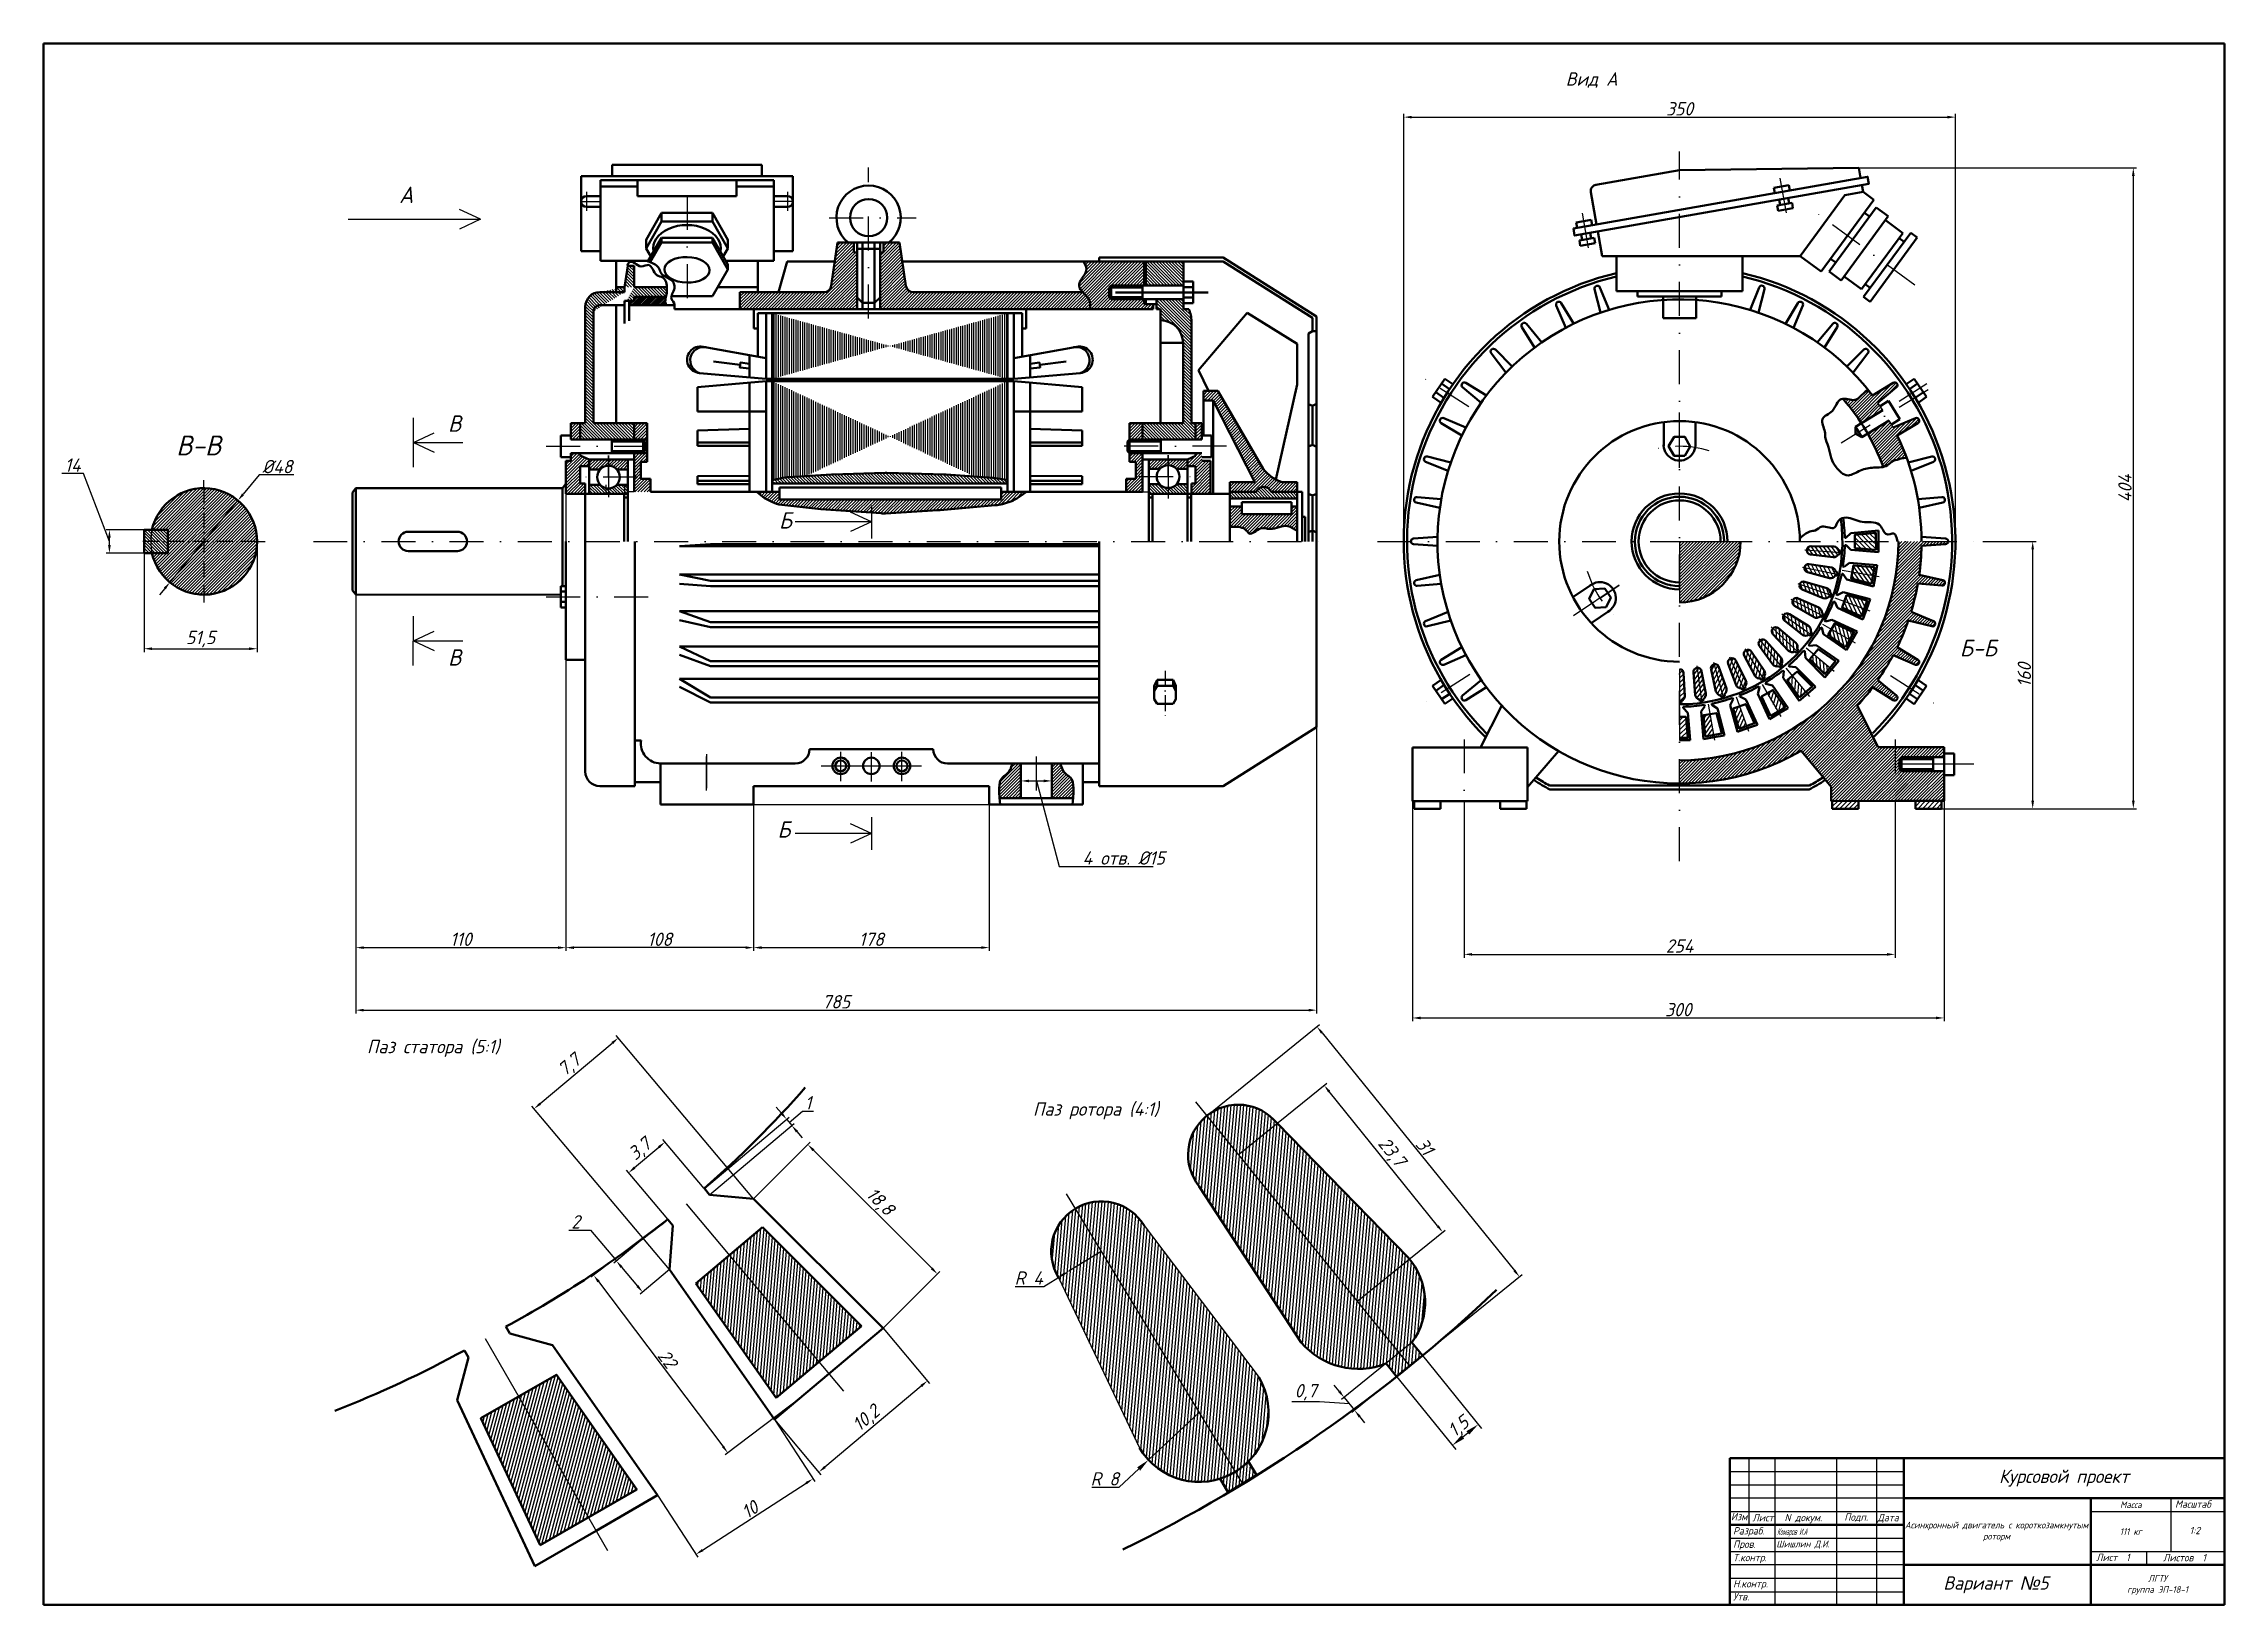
# Model space of a CAD drawing. Header units: millimetres. Extents: x 20 to 1445, y 5 to 729.
# Drawn here: x 20 to 836, y 5 to 589 of the extents above; entities that cross this region are included whole.
import ezdxf

# ---------------------------------------------------------------- set-up
doc = ezdxf.new("R2010")
doc.units = ezdxf.units.MM
doc.linetypes.add('ACAD_ISO10W100', pattern=[18, 12, -3, 0, -3])
doc.linetypes.add('DASHDOT', pattern=[25.4, 12.7, -6.35, 0, -6.35])
doc.layers.add('РамкаТонкая', color=7, linetype='Continuous', lineweight=15)
doc.styles.add('GOST', font='isocp3.shx', dxfattribs={"oblique": 15})
doc.styles.add('ГОСТ', font='gost.shx', dxfattribs={"oblique": 15, "height": 5})
doc.styles.add('ЕСКД', font='GOST Common.ttf', dxfattribs={"oblique": 15})
doc.dimstyles.new('GOST', dxfattribs={"dimscale": 0, "dimtxt": 3, "dimasz": 3, "dimexe": 1.25, "dimexo": 0, "dimtad": 1, "dimtoh": 1, "dimdec": 3, "dimdsep": 46, "dimtxsty": 'GOST', "dimcen": 5, "dimadec": 3, "dimazin": 2, "dimtfac": 1, "dimtdec": 4, "dimtmove": 1, "dimatfit": 3, "dimfxl": 1, "dimtolj": 1, "dimtzin": 0, "dimarcsym": 0})
doc.dimstyles.new('ЕСКД', dxfattribs={"dimtxt": 5, "dimasz": 5, "dimexe": 2, "dimexo": 0, "dimtad": 1, "dimtoh": 1, "dimdec": 0, "dimtxsty": 'ЕСКД', "dimcen": 5, "dimadec": 0, "dimazin": 0, "dimtfac": 1, "dimtdec": 0, "dimtmove": 0, "dimatfit": 3, "dimfxl": 1, "dimlwd": 30, "dimlwe": 30, "dimarcsym": 0})
pattern_1 = [(45, (-73.6912, -100.6765), (-0.8802327, 0.8802327), [])]
pattern_2 = [(85, (-73.6912, -100.6765), (-1.2401, 0.1084947), [])]
pattern_3 = [(125, (-73.6912, -100.6765), (-1.0197108, -0.7140092), [])]
pattern_4 = [(85, (-187.1037, -11.313), (-1.1799098, 0.1032287), [])]

msp = doc.modelspace()

# ---------------------------------------------------------------- texts
at = {"transparency": 33554687, "style": 'ЕСКД', "oblique": 15}
for s, p in [('Масштаб', (817.5563, 41.2581)), ('Изм', (651.3585, 36.5774)), ('Разраб.', (652.1646, 31.2587)), ('Лист', (659.4085, 36.183)), ('N докум.', (671.4086, 36.218)), ('Подп.', (693.7785, 36.4267)), ('Дата', (706.2138, 36.2129)), ('1:2', (822.9823, 31.3868)), ('Пров.', (652.1646, 26.2587)), ('Т.контр.', (652.1646, 21.2587)), ('Лист  1', (788.0094, 21.3128)), ('Листов  1', (813.0422, 21.2357)), ('Утв.', (652.1646, 6.587)), ('Н.контр.', (652.1646, 11.4512))]:
    msp.add_text(s, height=2.75, dxfattribs=at).set_placement(p)
at = {"transparency": 33554687, "style": 'ЕСКД'}
for s, width, heights, insert, char_height, attachment_point in [('Вид А', 69.021591, [13.6109], (599.2594, 575.363), 5, 5), ('А', 69.021591, [13.6109], (155.665, 532.4369), 6.1473, 5), ('В', 69.021591, [13.6109], (173.7921, 446.8631), 6.1473, 5), ('В-В ', 69.021591, [13.6109], (77.9831, 438.6673), 7.45113, 5), ('Б', 69.021591, [13.6109], (297.5694, 410.6625), 6.1473, 5), ('В', 69.021591, [13.6109], (173.7921, 359.3648), 6.1473, 5), ('Б-Б', 69.021591, [13.6109], (743.9026, 362.8939), 6.24979, 5), ('Б', 69.021591, [13.6109], (296.9827, 295.0292), 6.1473, 5), ('Паз статора (5:1)', 120, [0], (165.808, 213.1191), 5, 5), ('Паз ротора (4:1)', 120, [0], (413.731, 189.7473), 5, 5), ('Курсовой проект', 120, [0], (776.0071, 52.3642), 5, 5), ('Масса', 30, [0], (801.0071, 42.3642), 2.5, 5), ('Асинхронный двигатель с короткозамкнутым роторм', 69.510796, [11.0686], (750.7625, 32.3642), 2.5, 5), ('111 кг', 30, [0], (801.0071, 32.3642), 2.5, 5), ('Шишлин Д.И.', 23.143056, [0], (668.3474, 28.9553), 2.5, 1), ('Вариант {\\fArial|b0|i0|c204|p34;№}5', 69.021591, [13.6109], (750.5179, 12.4321), 5, 5), ('ЛГТУ\\Pгруппа ЭП-18-1', 50, [0], (811.0071, 12.4321), 2.5, 5)]:
    msp.add_mtext_dynamic_manual_height_columns(s, width=width, gutter_width=12.5, heights=heights, dxfattribs=dict(at, insert=insert, char_height=char_height, attachment_point=attachment_point))
at = {"layer": 'РамкаТонкая', "color": 0, "transparency": 33554687, "style": 'ГОСТ', "oblique": 15, "width": 0.6}
msp.add_text('Комаров И.А', height=2.5, dxfattribs=at).set_placement((668.6338, 31.0773))

# ---------------------------------------------------------------- blocks, each defined once
blk = doc.blocks.new('*D1')
at = {"color": 0, "lineweight": -2, "transparency": 16777216}
for p, q in [((496.33, 410.12), (496.33, 226.17)), ((136.8, 382.86), (136.8, 226.17)), ((139.8, 227.42), (493.33, 227.42))]:
    blk.add_line(p, q, dxfattribs=at)
at = {"color": 0, "transparency": 16777216}
for points in [[(139.8, 227.92), (139.8, 226.92), (136.8, 227.42)], [(493.33, 227.92), (493.33, 226.92), (496.33, 227.42)]]:
    blk.add_solid(points, dxfattribs=at)
at = {"layer": 'Defpoints', "color": 0, "transparency": 16777216}
for p in [(496.33, 410.12), (136.8, 382.86), (496.33, 227.42)]:
    blk.add_point(p, dxfattribs=at)
at = {"color": 0, "transparency": 16777216, "insert": (316.56, 230.54), "char_height": 3, "attachment_point": 5, "style": 'ЕСКД'}
blk.add_mtext('\\A1;{\\H1.6667x;785}', dxfattribs=at)
blk = doc.blocks.new('*D2')
at = {"color": 0, "lineweight": -2, "transparency": 16777216}
for p, q in [((285.64, 304.42), (285.64, 249.57)), ((373.82, 304.42), (373.82, 249.57)), ((288.64, 250.82), (370.82, 250.82))]:
    blk.add_line(p, q, dxfattribs=at)
at = {"color": 0, "transparency": 16777216}
for points in [[(288.64, 251.32), (288.64, 250.32), (285.64, 250.82)], [(370.82, 251.32), (370.82, 250.32), (373.82, 250.82)]]:
    blk.add_solid(points, dxfattribs=at)
at = {"layer": 'Defpoints', "color": 0, "transparency": 16777216}
for p in [(285.64, 304.42), (373.82, 304.42), (373.82, 250.82)]:
    blk.add_point(p, dxfattribs=at)
at = {"color": 0, "transparency": 16777216, "insert": (329.73, 253.94), "char_height": 3, "width": 12.7649, "attachment_point": 5, "style": 'ЕСКД'}
blk.add_mtext('\\A1;{\\H1.6667x;178}', dxfattribs=at)
blk = doc.blocks.new('*D3')
at = {"color": 0, "lineweight": -2, "transparency": 16777216}
for p, q in [((215.45, 385.01), (215.45, 249.56)), ((285.64, 304.42), (285.64, 249.56)), ((282.64, 250.81), (218.45, 250.81))]:
    blk.add_line(p, q, dxfattribs=at)
at = {"color": 0, "transparency": 16777216}
for points in [[(218.45, 251.31), (218.45, 250.31), (215.45, 250.81)], [(282.64, 251.31), (282.64, 250.31), (285.64, 250.81)]]:
    blk.add_solid(points, dxfattribs=at)
at = {"layer": 'Defpoints', "color": 0, "transparency": 16777216}
for p in [(215.45, 385.01), (285.64, 304.42), (215.45, 250.81)]:
    blk.add_point(p, dxfattribs=at)
at = {"color": 0, "transparency": 16777216, "insert": (250.54, 253.94), "char_height": 3, "attachment_point": 5, "style": 'ЕСКД'}
blk.add_mtext('\\A1;{\\H1.6667x;108}', dxfattribs=at)
blk = doc.blocks.new('*D4')
at = {"color": 0, "lineweight": -2, "transparency": 16777216}
for p, q in [((215.45, 385.01), (215.45, 249.56)), ((136.8, 382.86), (136.8, 249.56)), ((139.8, 250.81), (212.45, 250.81))]:
    blk.add_line(p, q, dxfattribs=at)
at = {"color": 0, "transparency": 16777216}
for points in [[(139.8, 251.31), (139.8, 250.31), (136.8, 250.81)], [(212.45, 251.31), (212.45, 250.31), (215.45, 250.81)]]:
    blk.add_solid(points, dxfattribs=at)
at = {"layer": 'Defpoints', "color": 0, "transparency": 16777216}
for p in [(215.45, 385.01), (136.8, 382.86), (215.45, 250.81)]:
    blk.add_point(p, dxfattribs=at)
at = {"color": 0, "transparency": 16777216, "insert": (176.12, 253.94), "char_height": 3, "attachment_point": 5, "style": 'ЕСКД'}
blk.add_mtext('\\A1;{\\H1.6667x;110}', dxfattribs=at)
blk = doc.blocks.new('*D5')
at = {"color": 0, "lineweight": -2, "transparency": 16777216}
for p, q in [((551.51, 305.64), (551.51, 247.04)), ((712.76, 305.67), (712.76, 247.04)), ((554.51, 248.29), (709.76, 248.29))]:
    blk.add_line(p, q, dxfattribs=at)
at = {"color": 0, "transparency": 16777216}
for points in [[(554.51, 248.79), (554.51, 247.79), (551.51, 248.29)], [(709.76, 248.79), (709.76, 247.79), (712.76, 248.29)]]:
    blk.add_solid(points, dxfattribs=at)
at = {"layer": 'Defpoints', "color": 0, "transparency": 16777216}
for p in [(551.51, 305.64), (712.76, 305.67), (712.76, 248.29)]:
    blk.add_point(p, dxfattribs=at)
at = {"color": 0, "transparency": 16777216, "insert": (632.14, 251.41), "char_height": 3, "attachment_point": 5, "style": 'ЕСКД'}
blk.add_mtext('\\A1;{\\H1.6667x;254}', dxfattribs=at)
blk = doc.blocks.new('*D6')
at = {"color": 0, "lineweight": -2, "transparency": 16777216}
for p, q in [((745.58, 402.77), (765.53, 402.77)), ((764.28, 305.78), (764.28, 399.77)), ((736.16, 302.78), (765.53, 302.78))]:
    blk.add_line(p, q, dxfattribs=at)
at = {"color": 0, "transparency": 16777216}
for points in [[(763.78, 399.77), (764.78, 399.77), (764.28, 402.77)], [(763.78, 305.78), (764.78, 305.78), (764.28, 302.78)]]:
    blk.add_solid(points, dxfattribs=at)
at = {"layer": 'Defpoints', "color": 0, "transparency": 16777216}
for p in [(745.58, 402.77), (764.28, 402.77), (736.16, 302.78)]:
    blk.add_point(p, dxfattribs=at)
at = {"color": 0, "transparency": 16777216, "insert": (761.16, 352.78), "char_height": 3, "width": 5.9079, "attachment_point": 5, "rotation": 90, "style": 'ЕСКД'}
blk.add_mtext('\\A1;{\\H1.6667x;160}', dxfattribs=at)
blk = doc.blocks.new('*D7')
at = {"color": 0, "lineweight": -2, "transparency": 16777216}
for p, q in [((528.92, 402.77), (528.92, 562.75)), ((531.92, 561.5), (732.36, 561.5)), ((735.36, 402.77), (735.36, 562.75))]:
    blk.add_line(p, q, dxfattribs=at)
at = {"color": 0, "transparency": 16777216}
for points in [[(531.92, 562), (531.92, 561), (528.92, 561.5)], [(732.36, 562), (732.36, 561), (735.36, 561.5)]]:
    blk.add_solid(points, dxfattribs=at)
at = {"layer": 'Defpoints', "color": 0, "transparency": 16777216}
for p in [(735.36, 561.5), (528.92, 402.77), (735.36, 402.77)]:
    blk.add_point(p, dxfattribs=at)
at = {"color": 0, "transparency": 16777216, "insert": (632.14, 564.62), "char_height": 3, "attachment_point": 5, "style": 'ЕСКД'}
blk.add_mtext('\\A1;{\\H1.6667x;350}', dxfattribs=at)
blk = doc.blocks.new('*D8')
at = {"color": 0, "lineweight": -2, "transparency": 16777216}
for p, q in [((699.25, 542.51), (803.18, 542.51)), ((801.93, 539.51), (801.93, 305.78)), ((726.32, 302.78), (803.18, 302.78))]:
    blk.add_line(p, q, dxfattribs=at)
at = {"color": 0, "transparency": 16777216}
for points in [[(801.43, 539.51), (802.43, 539.51), (801.93, 542.51)], [(801.43, 305.78), (802.43, 305.78), (801.93, 302.78)]]:
    blk.add_solid(points, dxfattribs=at)
at = {"layer": 'Defpoints', "color": 0, "transparency": 16777216}
for p in [(699.25, 542.51), (726.32, 302.78), (801.93, 302.78)]:
    blk.add_point(p, dxfattribs=at)
at = {"color": 0, "transparency": 16777216, "insert": (798.8, 422.64), "char_height": 3, "attachment_point": 5, "rotation": 90, "style": 'ЕСКД'}
blk.add_mtext('\\A1;{\\H1.6667x;404}', dxfattribs=at)
blk = doc.blocks.new('*D9')
at = {"color": 0, "lineweight": -2, "transparency": 16777216}
for p, q in [((532.21, 305.64), (532.21, 223.25)), ((731.1, 305.7), (731.1, 223.25)), ((535.21, 224.5), (728.1, 224.5))]:
    blk.add_line(p, q, dxfattribs=at)
at = {"color": 0, "transparency": 16777216}
for points in [[(535.21, 225), (535.21, 224), (532.21, 224.5)], [(728.1, 225), (728.1, 224), (731.1, 224.5)]]:
    blk.add_solid(points, dxfattribs=at)
at = {"layer": 'Defpoints', "color": 0, "transparency": 16777216}
for p in [(532.21, 305.64), (731.1, 305.7), (731.1, 224.5)]:
    blk.add_point(p, dxfattribs=at)
at = {"color": 0, "transparency": 16777216, "insert": (631.66, 227.62), "char_height": 3, "attachment_point": 5, "style": 'ЕСКД'}
blk.add_mtext('\\A1;{\\H1.6667x;300}', dxfattribs=at)
blk = doc.blocks.new('*D10')
at = {"color": 0, "lineweight": -2, "transparency": 16777216}
for p, q in [((385.69, 319.7), (385.69, 311.92)), ((397.25, 319.7), (397.25, 311.92)), ((388.69, 313.17), (394.25, 313.17)), ((391.47, 313.17), (400.03, 281.21)), ((400.03, 281.21), (435.23, 281.21))]:
    blk.add_line(p, q, dxfattribs=at)
at = {"color": 0, "transparency": 16777216}
for points in [[(388.69, 313.67), (388.69, 312.67), (385.69, 313.17)], [(394.25, 313.67), (394.25, 312.67), (397.25, 313.17)]]:
    blk.add_solid(points, dxfattribs=at)
at = {"layer": 'Defpoints', "color": 0, "transparency": 16777216}
for p in [(385.69, 319.7), (397.25, 319.7), (397.25, 313.17)]:
    blk.add_point(p, dxfattribs=at)
at = {"color": 0, "transparency": 16777216, "insert": (424.15, 284.34), "char_height": 3, "width": 46.9932, "attachment_point": 5, "style": 'ЕСКД'}
blk.add_mtext('\\A1;{\\H1.6667x;4 отв. %%C15}', dxfattribs=at)
blk = doc.blocks.new('*D11')
at = {"color": 0, "lineweight": -2, "transparency": 16777216}
for p, q in [((100.66, 427.65), (94.63, 420.4)), ((113.62, 427.65), (100.66, 427.65)), ((67.25, 387.46), (92.72, 418.09)), ((65.33, 385.15), (63.42, 382.84))]:
    blk.add_line(p, q, dxfattribs=at)
at = {"color": 0, "transparency": 16777216}
for points in [[(94.25, 420.72), (95.02, 420.08), (92.72, 418.09)], [(64.95, 385.47), (65.72, 384.83), (67.25, 387.46)]]:
    blk.add_solid(points, dxfattribs=at)
at = {"layer": 'Defpoints', "color": 0, "transparency": 16777216}
for p in [(92.72, 418.09), (67.25, 387.46)]:
    blk.add_point(p, dxfattribs=at)
at = {"color": 0, "transparency": 16777216, "insert": (107.45, 430.77), "char_height": 3, "width": 13.4594, "attachment_point": 5, "style": 'ЕСКД'}
blk.add_mtext('\\A1;{\\H1.6667x;%%C48}', dxfattribs=at)
blk = doc.blocks.new('*D12')
at = {"color": 0, "lineweight": -2, "transparency": 16777216}
for p, q in [((241.16, 168.51), (250.21, 176.15)), ((267.2, 160.68), (251.69, 179.04)), ((253.58, 149.17), (238.06, 167.53))]:
    blk.add_line(p, q, dxfattribs=at)
at = {"color": 0, "transparency": 16777216}
for points in [[(249.88, 176.53), (250.53, 175.77), (252.5, 178.09)], [(240.84, 168.89), (241.48, 168.13), (238.87, 166.57)]]:
    blk.add_solid(points, dxfattribs=at)
at = {"layer": 'Defpoints', "color": 0, "transparency": 16777216}
for p in [(252.5, 178.09), (267.2, 160.68), (253.58, 149.17)]:
    blk.add_point(p, dxfattribs=at)
at = {"color": 0, "transparency": 16777216, "insert": (243.34, 175.1), "char_height": 3, "attachment_point": 5, "rotation": 40.19293, "style": 'ЕСКД'}
blk.add_mtext('\\A1;{\\H1.6667x;3,7}', dxfattribs=at)
blk = doc.blocks.new('*D13')
at = {"color": 0, "lineweight": -2, "transparency": 16777216}
for p, q in [((334.18, 108.43), (351.52, 87.81)), ((312.37, 56.52), (348.42, 86.84)), ((293.54, 74.26), (310.88, 53.63))]:
    blk.add_line(p, q, dxfattribs=at)
at = {"color": 0, "transparency": 16777216}
for points in [[(348.09, 87.22), (348.74, 86.45), (350.71, 88.77)], [(312.05, 56.9), (312.69, 56.14), (310.07, 54.59)]]:
    blk.add_solid(points, dxfattribs=at)
at = {"layer": 'Defpoints', "color": 0, "transparency": 16777216}
for p in [(334.18, 108.43), (350.71, 88.77), (293.54, 74.26)]:
    blk.add_point(p, dxfattribs=at)
at = {"color": 0, "transparency": 16777216, "insert": (328.06, 74.45), "char_height": 3, "attachment_point": 5, "rotation": 40.06145, "style": 'ЕСКД'}
blk.add_mtext('\\A1;{\\H1.6667x;10,2}', dxfattribs=at)
blk = doc.blocks.new('*D14')
at = {"color": 0, "lineweight": -2, "transparency": 16777216}
for p, q in [((285.68, 156.86), (306.83, 178.03)), ((308.07, 175.03), (352.31, 130.84)), ((334.18, 108.43), (355.32, 129.61))]:
    blk.add_line(p, q, dxfattribs=at)
at = {"color": 0, "transparency": 16777216}
for points in [[(308.42, 175.38), (307.71, 174.67), (305.94, 177.15)], [(352.67, 131.2), (351.96, 130.49), (354.44, 128.72)]]:
    blk.add_solid(points, dxfattribs=at)
at = {"layer": 'Defpoints', "color": 0, "transparency": 16777216}
for p in [(285.68, 156.86), (354.44, 128.72), (334.18, 108.43)]:
    blk.add_point(p, dxfattribs=at)
at = {"color": 0, "transparency": 16777216, "insert": (332.75, 155.5), "char_height": 3, "attachment_point": 5, "rotation": 315.04042, "style": 'ЕСКД'}
blk.add_mtext('\\A1;{\\H1.6667x;18,8}', dxfattribs=at)
blk = doc.blocks.new('*D15')
at = {"color": 0, "lineweight": -2, "transparency": 16777216}
for p, q in [((205.83, 192.46), (232.77, 215.12)), ((285.68, 156.86), (234.26, 218)), ((254.15, 130.34), (202.73, 191.48))]:
    blk.add_line(p, q, dxfattribs=at)
at = {"color": 0, "transparency": 16777216}
for points in [[(232.45, 215.5), (233.09, 214.73), (235.07, 217.05)], [(205.51, 192.84), (206.15, 192.08), (203.53, 190.53)]]:
    blk.add_solid(points, dxfattribs=at)
at = {"layer": 'Defpoints', "color": 0, "transparency": 16777216}
for p in [(235.07, 217.05), (285.68, 156.86), (254.15, 130.34)]:
    blk.add_point(p, dxfattribs=at)
at = {"color": 0, "transparency": 16777216, "insert": (216.97, 206.56), "char_height": 3, "attachment_point": 5, "rotation": 40.06145, "style": 'ЕСКД'}
blk.add_mtext('\\A1;{\\H1.6667x;7,7}', dxfattribs=at)
blk = doc.blocks.new('*D16')
at = {"color": 0, "lineweight": -2, "transparency": 16777216}
for p, q in [((293.54, 74.26), (308.53, 51.04)), ((266.59, 25.44), (305.33, 50.46)), ((249.75, 45.98), (264.75, 22.77))]:
    blk.add_line(p, q, dxfattribs=at)
at = {"color": 0, "transparency": 16777216}
for points in [[(305.06, 50.88), (305.6, 50.04), (307.85, 52.09)], [(266.32, 25.86), (266.86, 25.02), (264.07, 23.82)]]:
    blk.add_solid(points, dxfattribs=at)
at = {"layer": 'Defpoints', "color": 0, "transparency": 16777216}
for p in [(293.54, 74.26), (307.85, 52.09), (249.75, 45.98)]:
    blk.add_point(p, dxfattribs=at)
at = {"color": 0, "transparency": 16777216, "insert": (284.26, 40.58), "char_height": 3, "width": 9.0899, "attachment_point": 5, "rotation": 32.85531, "style": 'ЕСКД'}
blk.add_mtext('\\A1;{\\H1.6667x;10}', dxfattribs=at)
blk = doc.blocks.new('*D17')
at = {"color": 0, "lineweight": -2, "transparency": 16777216}
for p, q in [((296.1, 188.85), (294.17, 191.14)), ((298.99, 185.42), (304.01, 189.64)), ((304.01, 189.64), (308.1, 189.64)), ((267.23, 160.65), (298.99, 187.36)), ((269.14, 158.38), (300.9, 185.08)), ((298.04, 186.55), (299.94, 184.28)), ((298.04, 186.55), (299.94, 184.28)), ((301.88, 181.98), (303.81, 179.69))]:
    blk.add_line(p, q, dxfattribs=at)
at = {"color": 0, "transparency": 16777216}
for points in [[(296.49, 189.17), (295.72, 188.53), (298.04, 186.55)], [(302.26, 182.31), (301.49, 181.66), (299.94, 184.28)]]:
    blk.add_solid(points, dxfattribs=at)
at = {"layer": 'Defpoints', "color": 0, "transparency": 16777216}
for p in [(299.94, 184.28), (267.23, 160.65), (269.14, 158.38)]:
    blk.add_point(p, dxfattribs=at)
at = {"color": 0, "transparency": 16777216, "insert": (306.06, 192.76), "char_height": 3, "attachment_point": 5, "style": 'ЕСКД'}
blk.add_mtext('\\A1;{\\H1.6667x;1}', dxfattribs=at)
blk = doc.blocks.new('*D18')
at = {"color": 0, "lineweight": -2, "transparency": 16777216}
for p, q in [((415.76, 137.13), (403.67, 129.78)), ((383.59, 124.06), (394.26, 124.06)), ((394.26, 124.06), (401.1, 128.22))]:
    blk.add_line(p, q, dxfattribs=at)
at = {"color": 0, "transparency": 16777216}
blk.add_solid([(400.84, 128.65), (401.36, 127.79), (403.67, 129.78)], dxfattribs=at)
at = {"layer": 'Defpoints', "color": 0, "transparency": 16777216}
for p in [(415.76, 137.13), (403.67, 129.78)]:
    blk.add_point(p, dxfattribs=at)
at = {"color": 0, "transparency": 16777216, "insert": (388.61, 127.19), "char_height": 3, "width": 20.4279, "attachment_point": 5, "style": 'ЕСКД'}
blk.add_mtext('\\A1;{\\H1.6667x;R 4}', dxfattribs=at)
blk = doc.blocks.new('*D19')
at = {"color": 0, "lineweight": -2, "transparency": 16777216}
for p, q in [((455.3, 187.92), (497.43, 222.04)), ((498.35, 218.92), (570.35, 130.01)), ((531.08, 94.35), (573.21, 128.47))]:
    blk.add_line(p, q, dxfattribs=at)
at = {"color": 0, "transparency": 16777216}
for points in [[(498.74, 219.24), (497.96, 218.61), (496.46, 221.26)], [(570.74, 130.32), (569.96, 129.7), (572.24, 127.68)]]:
    blk.add_solid(points, dxfattribs=at)
at = {"layer": 'Defpoints', "color": 0, "transparency": 16777216}
for p in [(455.3, 187.92), (572.24, 127.68), (531.08, 94.35)]:
    blk.add_point(p, dxfattribs=at)
at = {"color": 0, "transparency": 16777216, "insert": (536.78, 176.43), "char_height": 3, "width": 3.8398, "attachment_point": 5, "rotation": 309.0001, "style": 'ЕСКД'}
blk.add_mtext('\\A1;{\\H1.6667x;31}', dxfattribs=at)
blk = doc.blocks.new('*D20')
at = {"color": 0, "lineweight": -2, "transparency": 16777216}
for p, q in [((466.99, 173.3), (500.13, 200.07)), ((541.63, 146.69), (501.04, 196.95)), ((511.35, 118.38), (544.49, 145.14))]:
    blk.add_line(p, q, dxfattribs=at)
at = {"color": 0, "transparency": 16777216}
for points in [[(501.43, 197.26), (500.65, 196.63), (499.16, 199.28)], [(542.02, 147), (541.24, 146.38), (543.51, 144.36)]]:
    blk.add_solid(points, dxfattribs=at)
at = {"layer": 'Defpoints', "color": 0, "transparency": 16777216}
for p in [(499.16, 199.28), (466.99, 173.3), (511.35, 118.38)]:
    blk.add_point(p, dxfattribs=at)
at = {"color": 0, "transparency": 16777216, "insert": (524.15, 174.1), "char_height": 3, "attachment_point": 5, "rotation": 308.92442, "style": 'ЕСКД'}
blk.add_mtext('\\A1;{\\H1.6667x;23,7}', dxfattribs=at)
blk = doc.blocks.new('*D21')
at = {"color": 0, "lineweight": -2, "transparency": 16777216}
for p, q in [((532.01, 103.06), (505.68, 81.74)), ((535.9, 98.26), (509.57, 76.93)), ((504.76, 84.85), (502.87, 87.18)), ((506.65, 82.52), (510.54, 77.72)), ((506.65, 82.52), (510.54, 77.72)), ((497.42, 80.84), (487.06, 80.84)), ((508.59, 80.12), (497.42, 80.84)), ((512.43, 75.39), (514.31, 73.06))]:
    blk.add_line(p, q, dxfattribs=at)
at = {"color": 0, "transparency": 16777216}
for points in [[(505.15, 85.17), (504.37, 84.54), (506.65, 82.52)], [(512.81, 75.7), (512.04, 75.07), (510.54, 77.72)]]:
    blk.add_solid(points, dxfattribs=at)
at = {"layer": 'Defpoints', "color": 0, "transparency": 16777216}
for p in [(532.01, 103.06), (535.9, 98.26), (510.54, 77.72)]:
    blk.add_point(p, dxfattribs=at)
at = {"color": 0, "transparency": 16777216, "insert": (492.24, 84.47), "char_height": 3, "attachment_point": 5, "style": 'ЕСКД'}
blk.add_mtext('\\A1;{\\H1.6667x;0,7}', dxfattribs=at)
blk = doc.blocks.new('*D22')
at = {"color": 0, "lineweight": -2, "transparency": 16777216}
for p, q in [((57.57, 402.77), (57.57, 361.38)), ((99.9, 402.77), (99.9, 361.38)), ((60.57, 362.63), (96.9, 362.63))]:
    blk.add_line(p, q, dxfattribs=at)
at = {"color": 0, "transparency": 16777216}
for points in [[(60.57, 363.13), (60.57, 362.13), (57.57, 362.63)], [(96.9, 363.13), (96.9, 362.13), (99.9, 362.63)]]:
    blk.add_solid(points, dxfattribs=at)
at = {"layer": 'Defpoints', "color": 0, "transparency": 16777216}
for p in [(57.57, 402.77), (99.9, 402.77), (99.9, 362.63)]:
    blk.add_point(p, dxfattribs=at)
at = {"color": 0, "transparency": 16777216, "insert": (78.74, 366.26), "char_height": 3, "attachment_point": 5, "style": 'ЕСКД'}
blk.add_mtext('\\A1;{\\H1.6667x;51,5}', dxfattribs=at)
blk = doc.blocks.new('*D23')
at = {"color": 0, "lineweight": -2, "transparency": 16777216}
for p, q in [((34.92, 428.21), (26.83, 428.21)), ((44.62, 402.77), (34.92, 428.21)), ((57.57, 407.14), (43.37, 407.14)), ((44.62, 401.41), (44.62, 404.14)), ((57.57, 398.41), (43.37, 398.41))]:
    blk.add_line(p, q, dxfattribs=at)
at = {"color": 0, "transparency": 16777216}
for points in [[(44.12, 404.14), (45.12, 404.14), (44.62, 407.14)], [(44.12, 401.41), (45.12, 401.41), (44.62, 398.41)]]:
    blk.add_solid(points, dxfattribs=at)
at = {"layer": 'Defpoints', "color": 0, "transparency": 16777216}
for p in [(44.62, 407.14), (57.57, 407.14), (57.57, 398.41)]:
    blk.add_point(p, dxfattribs=at)
at = {"color": 0, "transparency": 16777216, "insert": (30.87, 431.33), "char_height": 3, "attachment_point": 5, "style": 'ЕСКД'}
blk.add_mtext('\\A1;{\\H1.6667x;14}', dxfattribs=at)
blk = doc.blocks.new('*D24')
at = {"color": 0, "lineweight": -2, "transparency": 16777216}
for p, q in [((253.54, 149.21), (224.82, 127.51)), ((227.63, 125.87), (274.16, 64.25)), ((303.7, 82.8), (274.97, 61.11))]:
    blk.add_line(p, q, dxfattribs=at)
at = {"color": 0, "transparency": 16777216}
for points in [[(228.03, 126.18), (227.23, 125.57), (225.82, 128.27)], [(274.56, 64.56), (273.77, 63.95), (275.97, 61.86)]]:
    blk.add_solid(points, dxfattribs=at)
at = {"layer": 'Defpoints', "color": 0, "transparency": 16777216}
for p in [(253.54, 149.21), (303.7, 82.8), (275.97, 61.86)]:
    blk.add_point(p, dxfattribs=at)
at = {"color": 0, "transparency": 16777216, "insert": (253.39, 96.95), "char_height": 3, "attachment_point": 5, "rotation": 307.06179, "style": 'ЕСКД'}
blk.add_mtext('\\A1;{\\H1.6667x;22}', dxfattribs=at)
blk = doc.blocks.new('*D25')
at = {"color": 0, "lineweight": -2, "transparency": 16777216}
for p, q in [((216.55, 145.11), (224.64, 145.11)), ((224.64, 145.11), (234.32, 133.6)), ((244.33, 142.01), (233.36, 132.79)), ((236.25, 131.3), (242.21, 124.22)), ((254.15, 130.34), (243.18, 121.11))]:
    blk.add_line(p, q, dxfattribs=at)
at = {"color": 0, "transparency": 16777216}
for points in [[(236.63, 131.62), (235.86, 130.98), (234.32, 133.6)], [(242.59, 124.54), (241.82, 123.89), (244.14, 121.92)]]:
    blk.add_solid(points, dxfattribs=at)
at = {"layer": 'Defpoints', "color": 0, "transparency": 16777216}
for p in [(244.33, 142.01), (254.15, 130.34), (244.14, 121.92)]:
    blk.add_point(p, dxfattribs=at)
at = {"color": 0, "transparency": 16777216, "insert": (219.09, 148.23), "char_height": 3, "attachment_point": 5, "style": 'ЕСКД'}
blk.add_mtext('\\A1;{\\H1.6667x;2}', dxfattribs=at)
blk = doc.blocks.new('*D26')
at = {"color": 0, "linetype": 'Continuous', "lineweight": 30, "transparency": 16777216}
for p, q in [((452.4, 76.88), (433.42, 59.18)), ((422.45, 48.95), (429.77, 55.78)), ((412.27, 48.95), (422.45, 48.95))]:
    blk.add_line(p, q, dxfattribs=at)
at = {"color": 0, "transparency": 16777216}
blk.add_solid([(429.2, 56.39), (430.33, 55.17), (433.42, 59.18)], dxfattribs=at)
at = {"layer": 'Defpoints', "color": 0, "transparency": 16777216}
for p in [(452.4, 76.88), (433.42, 59.18)]:
    blk.add_point(p, dxfattribs=at)
at = {"color": 0, "transparency": 16777216, "insert": (417.05, 52.08), "char_height": 5, "attachment_point": 5, "style": 'ЕСКД'}
blk.add_mtext('{\\C256;R 8}', dxfattribs=at)
blk = doc.blocks.new('*D27')
at = {"color": 0, "linetype": 'Continuous', "lineweight": 30, "transparency": 16777216}
for p, q in [((535.9, 98.26), (558.07, 70.88)), ((526.24, 90.43), (548.41, 63.06)), ((551.03, 67.76), (552.92, 69.29))]:
    blk.add_line(p, q, dxfattribs=at)
at = {"color": 0, "transparency": 16777216}
for points in [[(550.51, 68.41), (551.56, 67.11), (547.15, 64.61)], [(552.4, 69.94), (553.45, 68.64), (556.81, 72.44)]]:
    blk.add_solid(points, dxfattribs=at)
at = {"layer": 'Defpoints', "color": 0, "transparency": 16777216}
for p in [(535.9, 98.26), (526.24, 90.43), (556.81, 72.44)]:
    blk.add_point(p, dxfattribs=at)
at = {"color": 0, "transparency": 16777216, "insert": (549.7, 71.34), "char_height": 5, "attachment_point": 5, "rotation": 39.00213, "style": 'ЕСКД'}
blk.add_mtext('1,5', dxfattribs=at)

# ---------------------------------------------------------------- dimensions: what is measured, and where the dimension line sits
at = {"transparency": 33554687}
for base, p1, p2, text, picture, middle in [((735.3647, 561.498), (528.9238, 402.7743), (735.3647, 402.7743), '{\\H1.6667x;350}', '*D7', (632.1443, 564.6231)), ((496.3273, 227.4188), (136.7967, 382.8553), (496.3273, 410.1188), '{\\H1.6667x;785}', '*D1', (316.562, 230.5438)), ((99.902, 362.6334), (57.5681, 402.7743), (99.902, 402.7743), '{\\H1.6667x;51,5}', '*D22', (78.7351, 366.2585)), ((215.4486, 250.8105), (136.7967, 382.8553), (215.4486, 385.0102), '{\\H1.6667x;110}', '*D4', (176.1227, 253.9355)), ((215.4486, 250.8105), (285.6356, 304.4176), (215.4486, 385.0102), '{\\H1.6667x;108}', '*D3', (250.5421, 253.9355)), ((373.8237, 250.8188), (285.6356, 304.4176), (373.8237, 304.4176), '{\\H1.6667x;178}', '*D2', (329.7296, 253.9438)), ((731.1032, 224.495), (532.2081, 305.6413), (731.1032, 305.7006), '{\\H1.6667x;300}', '*D9', (631.6557, 227.6201)), ((712.7622, 248.2852), (551.5105, 305.6413), (712.7622, 305.6707), '{\\H1.6667x;254}', '*D5', (632.1364, 251.4102))]:
    dim = msp.add_linear_dim(base=base, p1=p1, p2=p2, text=text, dimstyle='GOST', override={"dimscale": 1, "dimtxsty": 'ЕСКД'}, dxfattribs=at)
    dim.commit()
    dim.dimension.update_dxf_attribs({"geometry": picture, "text_midpoint": middle})
for base, p1, p2, text, picture, middle in [((801.9268, 302.7777), (699.25, 542.506), (726.3214, 302.7777), '{\\H1.6667x;404}', '*D8', (798.8017, 422.6419)), ((764.2823, 402.7743), (736.1602, 302.7777), (745.5769, 402.7743), '{\\H1.6667x;160}', '*D6', (761.1573, 352.776))]:
    dim = msp.add_linear_dim(base=base, p1=p1, p2=p2, angle=90, text=text, dimstyle='GOST', override={"dimscale": 1, "dimtxsty": 'ЕСКД'}, dxfattribs=at)
    dim.commit()
    dim.dimension.update_dxf_attribs({"geometry": picture, "text_midpoint": middle})
for base, p1, p2, angle, text, picture, middle, dimtype in [((44.6227, 407.142), (57.5681, 398.4065), (57.5681, 407.142), 90, '{\\H1.6667x;14}', '*D23', (34.2924, 428.2087), 160), ((244.1361, 121.9191), (244.3275, 142.0147), (254.147, 130.3376), 310.0614502, '{\\H1.6667x;2}', '*D25', (221.7112, 145.107), 161), ((510.5376, 77.7191), (532.0064, 103.0587), (535.8962, 98.2556), 309.0021325, '{\\H1.6667x;0,7}', '*D21', (496.7983, 80.8417), 161)]:
    dim = msp.add_linear_dim(base=base, p1=p1, p2=p2, angle=angle, text=text, dimstyle='GOST', override={"dimscale": 1, "dimtxsty": 'ЕСКД'}, dxfattribs=at)
    dim.commit()
    dim.dimension.update_dxf_attribs({"geometry": picture, "text_midpoint": middle, "dimtype": dimtype})
dim = msp.add_diameter_dim_2p(p1=(67.2506, 387.4557), p2=(92.7152, 418.0929), text='{\\H1.6667x;%%C48}', dimstyle='GOST', override={"dimscale": 1, "dimtxsty": 'ЕСКД'}, dxfattribs=at)
dim.commit()
dim.dimension.update_dxf_attribs({"geometry": '*D11', "text_midpoint": (100.6587, 427.6499), "dimtype": 163})
dim = msp.add_linear_dim(base=(397.2469, 313.1727), p1=(385.6919, 319.6991), p2=(397.2469, 319.6991), text='{\\H1.6667x;4 отв. %%C15}', dimstyle='GOST', override={"dimscale": 1, "dimtxsty": 'ЕСКД'}, dxfattribs=at)
dim.commit()
dim.dimension.update_dxf_attribs({"geometry": '*D10', "text_midpoint": (400.6576, 281.2082), "dimtype": 160})
for p1, p2, distance, text, picture, middle in [((455.3011, 187.9239), (531.0792, 94.3462), 52.9655, '{\\H1.6667x;31}', '*D19', (536.7806, 176.434)), ((254.147, 130.3376), (285.6826, 156.8568), 78.6424, '{\\H1.6667x;7,7}', '*D15', (216.9667, 206.561)), ((511.3473, 118.379), (466.99, 173.3038), -41.3457, '{\\H1.6667x;23,7}', '*D20', (524.1548, 174.0963)), ((267.2316, 160.6473), (269.1409, 158.3769), 40.2473, '{\\H1.6667x;1}', '*D17', (304.6374, 192.7644)), ((253.5777, 149.1653), (267.2046, 160.6781), 22.7893, '{\\H1.6667x;3,7}', '*D12', (243.3443, 175.099)), ((285.6826, 156.8568), (334.1756, 108.4321), 28.6736, '{\\H1.6667x;18,8}', '*D14', (332.7515, 155.4992)), ((253.5429, 149.2066), (303.6968, 82.7992), -34.7431, '{\\H1.6667x;22}', '*D24', (253.3892, 96.9475)), ((293.5356, 74.2568), (334.1756, 108.4321), -25.6946, '{\\H1.6667x;10,2}', '*D13', (328.0597, 74.4535)), ((249.7537, 45.9815), (293.5356, 74.2568), -26.3861, '{\\H1.6667x;10}', '*D16', (284.2643, 40.5789))]:
    dim = msp.add_aligned_dim(p1=p1, p2=p2, distance=distance, text=text, dimstyle='GOST', override={"dimscale": 1, "dimtxsty": 'ЕСКД'}, dxfattribs=at)
    dim.commit()
    dim.dimension.update_dxf_attribs({"geometry": picture, "text_midpoint": middle})
dim = msp.add_radius_dim(center=(415.7591, 137.1303), mpoint=(403.6651, 129.7777), text='{\\H1.6667x;R 4}', dimstyle='GOST', override={"dimscale": 1, "dimtxsty": 'ЕСКД'}, dxfattribs=at)
dim.commit()
dim.dimension.update_dxf_attribs({"geometry": '*D18', "text_midpoint": (388.6115, 127.1883)})
dim = msp.add_aligned_dim(p1=(526.237, 90.4332), p2=(535.8962, 98.2556), distance=-33.2256, text='1,5', dimstyle='ЕСКД', dxfattribs=at)
dim.commit()
dim.dimension.update_dxf_attribs({"geometry": '*D27', "text_midpoint": (549.6957, 71.3411)})
at = {"color": 0, "transparency": 33554687}
dim = msp.add_radius_dim(center=(452.4029, 76.8753), mpoint=(433.4231, 59.1847), text='{\\C256;R 8}', dimstyle='ЕСКД', dxfattribs=at)
dim.commit()
dim.dimension.update_dxf_attribs({"geometry": '*D26', "text_midpoint": (417.0466, 52.0817)})

# ---------------------------------------------------------------- hatches: boundary and pattern name
at = {"transparency": 33554687}
h = msp.add_hatch(dxfattribs=at)
h.set_pattern_fill('ANSI31', color=256, scale=0.2588, style=0)
h.paths.add_polyline_path([(280.5682, 496.0261), (280.5682, 489.6641), (324.3803, 489.6641), (324.3803, 510.9094), (323.1547, 510.9094), (323.1547, 514.5581), (317.1175, 514.5581), (314.7262, 498.4045, -0.37179416), (311.9697, 496.0261)])
h = msp.add_hatch(dxfattribs=at)
h.set_pattern_fill('ANSI31', color=256, scale=0.2588, style=0)
edge = h.paths.add_edge_path()
edge.add_arc((345.4304, 498.8126), 2.7865, 188.4206388, 270, ccw=False)
edge.add_line((342.6739, 498.4045), (340.2826, 514.5581))
edge.add_line((340.2826, 514.5581), (334.2455, 514.5581))
edge.add_line((334.2455, 514.5581), (334.2455, 510.9094))
edge.add_line((334.2455, 510.9094), (333.0198, 510.9094))
edge.add_line((333.0198, 510.9094), (333.0198, 489.6641))
edge.add_line((333.0198, 489.6641), (411.5951, 489.6641))
edge.add_spline(control_points=[(411.5951, 489.6641), (411.5888, 491.004), (411.7339, 493.3247), (409.7655, 495.0699), (408.8526, 496.0261)], knot_values=[34.77388704, 34.77388704, 34.77388704, 34.77388704, 40.46308033, 47.64627393, 47.64627393, 47.64627393, 47.64627393], degree=3, periodic=0)
edge.add_line((408.8526, 496.0261), (345.4304, 496.0261))
h = msp.add_hatch(dxfattribs=at)
h.set_pattern_fill('ANSI31', color=256, scale=0.2588, style=0)
edge = h.paths.add_edge_path()
edge.add_line((431.846, 507.4587), (409.0918, 507.4587))
edge.add_spline(control_points=[(409.0918, 507.4587), (409.9389, 506.2426), (411.068, 503.4378), (406.2319, 499.121), (408.1224, 496.791), (408.8526, 496.0261)], knot_values=[9.31465803, 9.31465803, 9.31465803, 9.31465803, 17.00742285, 29.02718341, 34.77388704, 34.77388704, 34.77388704, 34.77388704], degree=3, periodic=0)
edge.add_spline(control_points=[(408.8526, 496.0261), (409.7655, 495.0699), (411.7339, 493.3247), (411.5888, 491.004), (411.5951, 489.6641)], knot_values=[34.77388704, 34.77388704, 34.77388704, 34.77388704, 41.95708065, 47.64627393, 47.64627393, 47.64627393, 47.64627393], degree=3, periodic=0)
edge.add_line((411.5951, 489.6641), (435.2228, 489.6641))
edge.add_line((435.2228, 489.6641), (435.2228, 491.5239))
edge.add_line((435.2228, 491.5239), (431.846, 491.5239))
edge.add_line((431.846, 491.5239), (431.846, 493.3837))
edge.add_line((431.846, 493.3837), (419.4491, 493.3837))
edge.add_line((419.4491, 493.3837), (418.7211, 494.1117))
edge.add_line((418.7211, 494.1117), (418.7211, 497.8035))
edge.add_line((418.7211, 497.8035), (419.4491, 498.5315))
edge.add_line((419.4491, 498.5315), (431.846, 498.5315))
edge.add_line((431.846, 498.5315), (431.846, 507.4587))
h = msp.add_hatch(dxfattribs=at)
h.set_pattern_fill('ANSI31', color=256, scale=0.2588, angle=90)
h.paths.add_polyline_path([(437.6296, 424.1419), (433.5242, 424.1419), (433.5242, 420.5384), (448.0045, 420.5384), (448.0045, 424.1419), (443.899, 424.1419, -0.44051596)])
h.paths.add_polyline_path([(446.4751, 498.5315), (446.4751, 507.4587), (432.3712, 507.4587), (432.3712, 498.5315)])
h.paths.add_polyline_path([(446.4751, 489.6641), (446.4751, 493.3837), (436.4811, 493.3837), (436.4811, 489.6641), (437.8998, 489.6641), (437.8998, 485.5015, -0.41421356), (446.3768, 477.0245), (446.3768, 447.0453), (431.2077, 447.0453), (431.2077, 440.9447), (451.0461, 440.9447), (451.0461, 447.0453), (449.4823, 447.0453), (449.4823, 485.0161, 0.10359955), (448.5088, 489.6641)])
h = msp.add_hatch(dxfattribs=at)
h.set_pattern_fill('ANSI31', color=256, scale=0.2588, angle=90)
edge = h.paths.add_edge_path()
edge.add_arc((228.1156, 488.8539), 2.3545, 90, 180, ccw=False)
edge.add_line((228.1156, 491.2084), (237.3267, 491.2084))
edge.add_line((237.3267, 491.2084), (237.3267, 492.7527))
edge.add_line((237.3267, 492.7527), (240.9302, 492.7527))
edge.add_line((240.9302, 492.7527), (240.9302, 494.3139))
edge.add_line((240.9302, 494.3139), (252.8514, 494.3139))
edge.add_spline(control_points=[(252.8514, 494.3139), (252.9172, 494.6145), (253.1639, 495.6807), (253.262, 496.7729), (253.2264, 497.7341), (253.2149, 497.9174)], knot_values=[19.54922402, 19.54922402, 19.54922402, 19.54922402, 20.37123692, 22.49416453, 22.98678293, 22.98678293, 22.98678293, 22.98678293], degree=3, periodic=0)
edge.add_line((253.2149, 497.9174), (240.9302, 497.9174))
edge.add_line((240.9302, 497.9174), (240.9302, 505.8965))
edge.add_line((240.9302, 505.8965), (238.6137, 505.8965))
edge.add_line((238.6137, 505.8965), (237.3267, 497.9174))
edge.add_line((237.3267, 497.9174), (237.3267, 496.0261))
edge.add_line((237.3267, 496.0261), (228.1156, 496.0261))
edge.add_arc((228.1156, 490.566), 5.4601, 90, 180)
edge.add_line((222.6555, 490.566), (222.6555, 447.0453))
edge.add_line((222.6555, 447.0453), (220.7251, 447.0453))
edge.add_line((220.7251, 447.0453), (220.7251, 440.9447))
edge.add_line((220.7251, 440.9447), (240.9302, 440.9447))
edge.add_line((240.9302, 440.9447), (240.9302, 447.0453))
edge.add_line((240.9302, 447.0453), (225.761, 447.0453))
edge.add_line((225.761, 447.0453), (225.761, 488.8539))
edge = h.paths.add_edge_path()
edge.add_line((240.9302, 497.9174), (240.9302, 505.8965))
edge.add_line((238.6137, 505.8965), (237.3267, 497.9174))
edge.add_line((228.1156, 496.0261), (237.3267, 496.0261))
edge.add_arc((228.1156, 490.566), 5.4601, 90, 180)
edge.add_line((228.1156, 491.2084), (237.3267, 491.2084))
h = msp.add_hatch(dxfattribs=at)
h.set_pattern_fill('ANSI31', color=256, scale=0.2588, angle=90)
edge = h.paths.add_edge_path()
edge.add_line((238.6137, 505.8965), (237.3267, 497.9174))
edge.add_line((240.9302, 497.9174), (240.9302, 505.8965))
h = msp.add_hatch(dxfattribs=at)
h.set_pattern_fill('ANSI31', color=256, scale=0.2588, angle=90)
edge = h.paths.add_edge_path()
edge.add_line((228.1156, 496.0261), (237.3267, 496.0261))
edge.add_arc((228.1156, 490.566), 5.4601, 90, 180)
edge.add_line((228.1156, 491.2084), (237.3267, 491.2084))
edge.add_arc((228.1156, 488.8539), 2.3545, 90, 180)
at = {"lineweight": 50, "transparency": 33554687}
h = msp.add_hatch(dxfattribs=at)
h.set_pattern_fill('ANSI31', color=256, scale=0.2588, style=0)
edge = h.paths.add_edge_path()
edge.add_spline(control_points=[(253.0423, 491.2084), (252.4027, 492.0389), (252.6065, 493.197), (252.8514, 494.3139)], knot_values=[45.97356586, 45.97356586, 45.97356586, 45.97356586, 52.08262176, 52.08262176, 52.08262176, 52.08262176], degree=3, periodic=0)
edge.add_line((252.8514, 494.3139), (240.9302, 494.3139))
edge.add_line((240.9302, 494.3139), (240.9302, 492.7527))
edge.add_line((240.9302, 492.7527), (239.1285, 492.7527))
edge.add_line((239.1285, 492.7527), (239.1285, 491.2084))
edge.add_line((239.1285, 491.2084), (253.0423, 491.2084))
at = {"transparency": 33554687}
h = msp.add_hatch(dxfattribs=at)
h.set_pattern_fill('ANSI31', color=256, scale=0.2588, angle=45, style=0)
h.paths.add_polyline_path([(292.6655, 488.1197), (292.6655, 463.6115), (336.6792, 475.8656)])
h.paths.add_polyline_path([(380.6928, 488.1197), (336.6792, 475.8656), (380.6928, 463.6115)])
h = msp.add_hatch(dxfattribs=at)
h.set_pattern_fill('ANSI31', color=256, scale=0.2588, angle=45, style=0)
edge = h.paths.add_edge_path()
edge.add_line((292.6655, 425.7367), (297.3987, 426.6449))
edge.add_arc((299.4839, 415.778), 11.0651, 93.3181556, 100.8624209, ccw=False)
edge.add_line((298.8434, 426.8246), (305.1791, 427.1919))
edge.add_line((305.1791, 427.1919), (336.6792, 442.0076))
edge.add_line((336.6792, 442.0076), (292.6655, 462.7089))
edge.add_line((292.6655, 462.7089), (292.6655, 425.7367))
edge = h.paths.add_edge_path()
edge.add_line((375.9075, 426.4555), (380.6928, 425.8095))
edge.add_line((380.6928, 425.8095), (380.6928, 462.7089))
edge.add_line((380.6928, 462.7089), (336.6792, 442.0076))
edge.add_line((336.6792, 442.0076), (368.5811, 427.0029))
edge.add_line((368.5811, 427.0029), (375.2193, 426.5266))
edge.add_arc((374.4272, 415.4898), 11.0651, 82.3121836, 85.8953443, ccw=False)
h = msp.add_hatch(dxfattribs=at)
h.set_pattern_fill('ANSI31', color=256, scale=0.2588, style=0)
h.paths.add_polyline_path([(473.2201, 424.9098), (463.8962, 424.9098), (463.8962, 421.3063), (473.7378, 421.3063, -0.69407154), (479.27, 421.3063), (489.1116, 421.3063), (489.1154, 424.9098), (483.4932, 424.9098, -0.15316732), (476.3929, 429.9184), (459.3472, 459.0491), (454.0591, 459.0491), (454.0591, 455.4456), (457.6626, 455.4456)])
h = msp.add_hatch(dxfattribs=at)
h.set_pattern_fill('ANSI31', color=256, scale=0.2588, style=0)
edge = h.paths.add_edge_path()
edge.add_spline(control_points=[(702.7453, 459.4668), (699.9138, 457.6674), (698.5461, 454.5177), (694.5766, 456.2561), (693.2287, 456.1622)], knot_values=[2.56126803, 2.56126803, 2.56126803, 2.56126803, 12.30466746, 20.68864538, 20.68864538, 20.68864538, 20.68864538], degree=3, periodic=0)
edge.add_arc((631.4047, 402.3273), 81.9781, 32.9759665, 41.0486076, ccw=False)
edge.add_line((700.1761, 446.9469), (708.2266, 451.8654))
edge.add_arc((632.1364, 402.7743), 90.552, 32.8288467, 34.9431289)
edge.add_line((706.3637, 454.6391), (713.2995, 460.4524))
edge.add_arc((712.6271, 461.2546), 1.0467, 309.9682089, 482.0317911)
edge.add_line((712.072, 462.142), (704.3999, 457.342))
edge.add_arc((632.1364, 402.7743), 90.552, 37.0572171, 38.7612904)
h = msp.add_hatch(dxfattribs=at)
h.set_pattern_fill('ANSI31', color=256, scale=0.2588, style=0)
edge = h.paths.add_edge_path()
edge.add_spline(control_points=[(708.3362, 430.6461), (708.9004, 430.7689), (710.2613, 431.2565), (711.961, 433.3266), (714.2853, 433.3165), (715.2509, 433.9632), (717.1225, 434.0316)], knot_values=[124.2265027, 124.2265027, 124.2265027, 124.2265027, 127.55042203, 132.70067985, 138.45738994, 139.4971217, 139.4971217, 139.4971217, 139.4971217], degree=3, periodic=0)
edge.add_arc((632.1364, 402.7743), 90.552, 20.1931533, 25.9429579)
edge.add_line((713.5634, 442.3886), (721.3232, 447.0453))
edge.add_arc((720.7846, 447.9428), 1.0467, 300.9682089, 473.0317911)
edge.add_line((720.3751, 448.9061), (712.0467, 445.3654))
edge.add_arc((632.1364, 402.7743), 90.552, 28.0570421, 30.0161819)
edge.add_line((710.5439, 448.0724), (702.4933, 443.154))
edge.add_arc((631.4047, 402.3273), 81.9781, 20.2088824, 29.8690621, ccw=False)
h = msp.add_hatch(dxfattribs=at)
h.set_pattern_fill('ANSI31', color=256, scale=0.2588)
h.paths.add_polyline_path([(245.8206, 447.0453), (240.9302, 447.0453), (240.9302, 440.9447), (245.8206, 440.9447)])
h.paths.add_polyline_path([(220.7251, 447.0453), (217.2572, 447.0453), (217.2572, 440.9447), (220.7251, 440.9447)])
h.paths.add_polyline_path([(224.1334, 433.4804), (220.7251, 434.9593), (220.7251, 435.7969), (217.2572, 435.7969), (217.2572, 432.884), (215.4486, 432.884), (215.4486, 420.5384), (222.6555, 420.5384), (222.6555, 424.3993), (220.7251, 424.3993), (220.7251, 430.9065), (224.1334, 430.9065)])
h.paths.add_polyline_path([(243.5041, 432.5796), (245.8206, 432.5796), (245.8206, 435.7969), (240.9302, 435.7969), (240.9302, 421.3063), (247.1075, 421.3063), (247.1075, 426.1967), (243.5041, 426.1967)])
h.paths.add_polyline_path([(224.1334, 433.4804), (224.1334, 429.7192), (228.2388, 429.7192, -0.44051596), (234.5082, 429.7192), (238.6137, 429.7192), (238.6137, 433.4804)])
h = msp.add_hatch(dxfattribs=at)
h.set_pattern_fill('ANSI31', color=256, scale=0.2588)
h.paths.add_polyline_path([(448.0045, 433.4804), (433.5242, 433.4804), (433.5242, 429.877), (437.6296, 429.877, -0.44051596), (443.899, 429.877), (448.0045, 429.877)])
h.paths.add_polyline_path([(431.2077, 447.0453), (426.3173, 447.0453), (426.3173, 440.9447), (431.2077, 440.9447)])
h.paths.add_polyline_path([(428.6338, 432.5796), (428.6338, 426.1967), (425.0303, 426.1967), (425.0303, 421.3063), (431.2077, 421.3063), (431.2077, 435.7969), (426.3173, 435.7969), (426.3173, 432.5796)])
h.paths.add_polyline_path([(453.3432, 447.0453), (451.0461, 447.0453), (451.0461, 440.9447), (453.3432, 440.9447)])
h.paths.add_polyline_path([(453.3432, 432.884), (453.3432, 435.7969), (451.0461, 435.7969), (451.0461, 434.8002), (448.0045, 433.4804), (448.0045, 430.9065), (451.0461, 430.9065), (451.0461, 424.3993), (449.4823, 424.3993), (449.4823, 420.5384), (456.6892, 420.5384), (456.6892, 432.884)])
h = msp.add_hatch(dxfattribs=at)
h.set_pattern_fill('ANSI31', scale=0.2588, angle=90)
h.paths.add_polyline_path([(380.6928, 424.4015), (380.6928, 425.8095), (375.9075, 426.4555, 0.01563576), (375.2193, 426.5266), (357.6808, 427.7852, 0.01111078), (357.1896, 427.8095), (335.5383, 428.3985, 0.01481008), (334.8829, 428.3969), (315.0799, 427.7623, 0.00646889), (314.7939, 427.7494), (298.8434, 426.8246, 0.03292996), (297.3987, 426.6449), (292.6655, 425.7367), (292.6655, 424.4015)])
h = msp.add_hatch(dxfattribs=at)
h.set_pattern_fill('ANSI31', scale=0.2588)
edge = h.paths.add_edge_path()
edge.add_arc((79.9829, 402.7743), 19.9191, 192.6664145, 527.3335855)
edge.add_line((60.5486, 407.142), (66.5095, 407.142))
edge.add_line((66.5095, 407.142), (66.5095, 398.4065))
edge.add_line((66.5095, 398.4065), (60.5486, 398.4065))
h = msp.add_hatch(dxfattribs=at)
h.set_pattern_fill('ANSI31', color=256, scale=0.2588, angle=90)
edge = h.paths.add_edge_path()
edge.add_line((224.1334, 423.9841), (228.2388, 423.9841))
edge.add_arc((231.3735, 426.8516), 4.2484, 222.4514855, 317.5485145)
edge.add_line((234.5082, 423.9841), (238.6137, 423.9841))
edge.add_line((238.6137, 423.9841), (238.6137, 420.5384))
edge.add_line((238.6137, 420.5384), (224.1334, 420.5384))
edge.add_line((224.1334, 420.5384), (224.1334, 423.9841))
h = msp.add_hatch(dxfattribs=at)
h.set_pattern_fill('ANGLE')
h.set_pattern_definition([(0, (0, 0), (0, 6.985), [5.08, -1.905]), (90, (0, 0), (-6.985, 4e-16), [5.08, -1.905])])
edge = h.paths.add_edge_path()
edge.add_line((234.5082, 423.9841), (238.6137, 423.9841))
edge.add_line((238.6137, 420.5384), (238.6137, 423.9841))
edge.add_line((224.1334, 420.5384), (238.6137, 420.5384))
edge.add_line((224.1334, 420.5384), (224.1334, 423.9841))
edge.add_line((224.1334, 423.9841), (228.2388, 423.9841))
h = msp.add_hatch(dxfattribs=at)
h.set_pattern_fill('ANSI31', scale=0.2588)
h.paths.add_polyline_path([(378.8511, 416.6526), (382.6043, 417.9861, 0.02484791), (385.6607, 419.7782), (387.7396, 421.3063), (383.0093, 421.3063), (378.3394, 421.3063), (378.3394, 418.4983), (295.3444, 418.4983), (295.3444, 421.3063), (290.349, 421.3063), (286.8246, 421.3063), (287.8647, 420.4093, 0.01403168), (290.4567, 418.5302), (291.7114, 417.9514, 0.06620504), (295.0939, 416.643), (310.8001, 414.875), (333.3655, 413.2889, 0.03802737), (335.046, 413.265), (354.5669, 414.4736, 0.01946971), (355.4273, 414.5158), (376.0639, 416.334, 0.02564715)])
h = msp.add_hatch(dxfattribs=at)
h.set_pattern_fill('ANSI31', color=256, scale=0.2588, angle=90, style=0)
edge = h.paths.add_edge_path()
edge.add_line((463.8962, 418.8717), (489.1091, 418.8717))
edge.add_line((489.1091, 418.8717), (489.1116, 421.3063))
edge.add_line((489.1116, 421.3063), (479.27, 421.3063))
edge.add_arc((476.5039, 420.2736), 2.9526, 20.4731709, 159.5268291)
edge.add_line((473.7378, 421.3063), (463.8962, 421.3063))
edge.add_line((463.8962, 421.3063), (463.8962, 418.8717))
h = msp.add_hatch(dxfattribs=at)
h.set_pattern_fill('ANSI31', color=256, scale=0.2588, style=0)
edge = h.paths.add_edge_path()
edge.add_spline(control_points=[(463.8962, 408.1984), (465.8415, 408.3688), (469.7483, 408.2196), (471.2859, 404.2327), (475.0397, 408.618), (479.9055, 406.5502), (484.8815, 409.786), (487.8908, 407.3116), (489.0964, 406.6849)], knot_values=[8.39764704, 8.39764704, 8.39764704, 8.39764704, 15.65161844, 20.21215071, 29.15591881, 36.1428954, 49.20022098, 56.92013542, 56.92013542, 56.92013542, 56.92013542], degree=3, periodic=0)
edge.add_line((489.0964, 406.6849), (489.1059, 415.8297))
edge.add_line((489.1059, 415.8297), (486.9091, 415.832))
edge.add_line((486.9091, 415.832), (486.9061, 412.9685))
edge.add_line((486.9061, 412.9685), (468.3715, 412.9685))
edge.add_line((468.3715, 412.9685), (468.3715, 415.8514))
edge.add_line((468.3715, 415.8514), (463.8962, 415.856))
edge.add_line((463.8962, 415.856), (463.8962, 408.1984))
h = msp.add_hatch(dxfattribs=at)
h.set_pattern_fill('ANSI31', color=256, scale=0.2588, angle=90)
h.paths.add_polyline_path([(60.5486, 407.142), (57.5681, 407.142), (57.5681, 398.4065), (60.5486, 398.4065), (66.5095, 398.4065), (66.5095, 407.142)])
h = msp.add_hatch(dxfattribs=at)
h.set_pattern_fill('ANSI31', color=256, scale=0.2588)
edge = h.paths.add_edge_path()
edge.add_line((712.7622, 325.7457), (706.478, 325.7457))
edge.add_line((706.478, 325.7457), (698.6616, 341.3409))
edge.add_arc((632.1364, 402.7743), 90.552, 317.2787549, 322.9429579)
edge.add_line((704.4001, 348.2068), (712.0721, 343.4069))
edge.add_arc((712.6273, 344.2942), 1.0467, 237.9682089, 410.0317911)
edge.add_line((713.2996, 345.0964), (706.3639, 350.9097))
edge.add_arc((632.1364, 402.7743), 90.552, 325.0570421, 331.9429579)
edge.add_line((712.0467, 360.1831), (720.3751, 356.6425))
edge.add_arc((720.7846, 357.6058), 1.0467, 246.9682089, 419.0317911)
edge.add_line((721.3232, 358.5033), (713.5634, 363.1599))
edge.add_arc((632.1364, 402.7743), 90.552, 334.0570421, 340.9429579)
edge.add_line((717.7256, 373.2082), (726.5053, 371.014))
edge.add_arc((726.7591, 372.0295), 1.0467, 255.9682089, 428.0317911)
edge.add_line((727.1507, 373.0002), (718.758, 376.3857))
edge.add_arc((632.1364, 402.7743), 90.552, 343.0570421, 349.9788087)
edge.add_line((721.3069, 387.0171), (730.3223, 386.2233))
edge.add_arc((730.4141, 387.266), 1.0467, 264.9682089, 437.0317911)
edge.add_line((730.649, 388.286), (721.8275, 390.3175))
edge.add_arc((632.1364, 402.7743), 90.552, 352.0930299, 358.9429579)
edge.add_line((722.673, 401.1038), (731.701, 401.7301))
edge.add_arc((731.6286, 402.7743), 1.0467, 273.9682089, 360)
edge.add_line((732.6753, 402.7743), (714.0426, 402.7743))
edge.add_arc((632.1364, 402.7743), 81.9063, -90, 0, ccw=False)
edge.add_line((632.1364, 320.868), (632.1364, 312.2223))
edge.add_arc((632.1364, 402.7743), 90.552, 270, 300.1528088)
edge.add_line((677.6214, 324.475), (688.9113, 310.9449))
edge.add_line((688.9113, 310.9449), (688.9113, 305.6413))
edge.add_line((688.9113, 305.6413), (712.7622, 305.6793))
edge.add_line((712.7622, 305.6793), (712.7622, 325.7457))
h.paths.add_polyline_path([(712.7622, 305.6793), (731.1032, 305.7006), (731.0978, 315.2985), (731.0969, 316.7792), (731.0954, 316.7792), (715.1398, 316.7792), (714.3997, 317.5194), (714.3997, 319.396), (714.3997, 319.3841)], flags=17)
h = msp.add_hatch(dxfattribs=at)
h.set_pattern_fill('ANSI31', scale=0.2588)
edge = h.paths.add_edge_path()
edge.add_line((632.1364, 402.7743), (654.9736, 402.7743))
edge.add_arc((632.1364, 402.7743), 22.8372, -90, 0, ccw=False)
edge.add_line((632.1364, 379.937), (632.1364, 402.7743))
h = msp.add_hatch(dxfattribs=at)
h.set_pattern_fill('ANSI31', scale=0.392075, angle=80)
h.set_pattern_definition(pattern_3)
h.paths.add_polyline_path([(689.8671, 400.8475), (681.3992, 400.9535, 0.41421356), (679.7626, 399.5292), (692.2898, 398.6603), (692.3364, 399.3318), (691.6681, 399.3789, 0.31748755)])
h.paths.add_polyline_path([(691.575, 398.0348), (692.2431, 397.9877), (692.2898, 398.6603), (679.7626, 399.5292, 0.41421356), (681.1869, 397.8925), (689.5883, 396.8285, 0.31755001)])
h = msp.add_hatch(dxfattribs=at)
h.set_pattern_fill('ANSI31', scale=0.392075, angle=90)
h.set_pattern_definition([(135, (-73.6912, -100.6765), (-0.8802327, -0.8802327), [])])
h.paths.add_polyline_path([(705.6527, 402.7913), (705.6456, 405.9572), (697.758, 405.2504), (697.7644, 402.7799)])
h.paths.add_polyline_path([(705.6598, 399.6422), (705.6527, 402.7743), (697.7644, 402.7743), (697.7709, 400.3098)])
h = msp.add_hatch(dxfattribs=at)
h.set_pattern_fill('ANSI31', scale=0.392075, angle=72)
h.set_pattern_definition([(117, (-73.6912, -100.6765), (-1.109158, -0.5651442), [])])
h.paths.add_polyline_path([(689.0633, 393.0006), (680.687, 394.247, 0.41421356), (678.8733, 393.0562), (691.1691, 390.5068), (691.3058, 391.1659), (690.6499, 391.3027, 0.31748755)])
h.paths.add_polyline_path([(691.1691, 390.5068), (678.8733, 393.0562, 0.41421356), (680.0641, 391.2425), (688.2454, 389.0558, 0.31755001), (690.3766, 389.9834), (691.0323, 389.8467)])
h = msp.add_hatch(dxfattribs=at)
h.set_pattern_fill('ANSI31', scale=0.392075, angle=80)
h.set_pattern_definition(pattern_3)
h.paths.add_polyline_path([(697.1923, 393.8142), (696.7686, 391.3851), (704.5396, 390.0299), (705.0823, 393.1345)])
h.paths.add_polyline_path([(703.9948, 386.9138), (704.5396, 390.0299), (696.7686, 391.3851), (696.3433, 388.9471)])
h = msp.add_hatch(dxfattribs=at)
h.set_pattern_fill('ANSI31', scale=0.392075, angle=64)
h.set_pattern_definition([(109, (-73.6912, -100.6765), (-1.1770166, -0.4052793), [])])
h.paths.add_polyline_path([(679.0636, 387.6956, 0.41421356), (677.1064, 386.7592), (688.9485, 382.5817), (689.1724, 383.2164), (688.5409, 383.44, 0.31748755), (687.1967, 385.3357)])
h.paths.add_polyline_path([(677.1064, 386.7592, 0.41421356), (678.0428, 384.802), (685.8564, 381.5365, 0.31755001), (688.0928, 382.1694), (688.7242, 381.9459), (688.9485, 382.5817)])
h = msp.add_hatch(dxfattribs=at)
h.set_pattern_fill('ANSI31', scale=0.392075, angle=54)
h.set_pattern_definition([(99, (-73.6912, -100.6765), (-1.229511, -0.1947354), [])])
h.paths.add_polyline_path([(673.2725, 375.6127, 0.41421356), (671.1344, 375.2437), (681.3946, 368.0039), (681.7827, 368.5538), (681.2357, 368.9407, 0.31748755), (680.4575, 371.1304)])
h.paths.add_polyline_path([(671.1344, 375.2437, 0.41421356), (671.5035, 373.1056), (678.1349, 367.8387, 0.31755001), (680.4591, 367.8398), (681.0059, 367.453), (681.3946, 368.0039)])
h = msp.add_hatch(dxfattribs=at)
h.set_pattern_fill('ANSI31', scale=0.392075, angle=56)
h.set_pattern_definition([(101, (-73.6912, -100.6765), (-1.2219659, -0.2375261), [])])
h.paths.add_polyline_path([(676.5832, 381.4604, 0.41483946), (674.5143, 380.7993), (685.6701, 375.0345), (685.9794, 375.6326), (685.3846, 375.941, 0.31748755), (684.3141, 378.0036)])
h.paths.add_polyline_path([(674.5143, 380.7993, 0.41358794), (675.1739, 378.7348), (682.4637, 374.425, 0.31755001), (684.7659, 374.7441), (685.3606, 374.4358), (685.6701, 375.0345)])
h = msp.add_hatch(dxfattribs=at)
h.set_pattern_fill('ANSI31', scale=0.392075, angle=70)
h.set_pattern_definition([(115, (-73.6912, -100.6765), (-1.1282055, -0.5260909), [])])
h.paths.add_polyline_path([(701.2264, 377.6503), (702.3027, 380.6443), (694.6455, 382.6646), (693.8089, 380.3347)])
h.paths.add_polyline_path([(700.1664, 374.7016), (701.2264, 377.6503), (693.8089, 380.3347), (692.9759, 378.0146)])
h = msp.add_hatch(dxfattribs=at)
h.set_pattern_fill('ANSI31', scale=0.392075, angle=48)
h.set_pattern_definition([(93, (-73.6912, -100.6765), (-1.243131, -0.0651497), [])])
h.paths.add_polyline_path([(669.1995, 370.2714, 0.41421356), (667.031, 370.199), (676.2017, 361.6208), (676.6615, 362.1124), (676.1727, 362.5706, 0.31748755), (675.7021, 364.8463)])
h.paths.add_polyline_path([(667.031, 370.199, 0.41421356), (667.1034, 368.0306), (672.9501, 361.9042, 0.31755001), (675.2525, 361.5866), (675.7411, 361.1285), (676.2017, 361.6208)])
h = msp.add_hatch(dxfattribs=at)
h.set_pattern_fill('ANSI31', scale=0.392075, angle=60)
h.set_pattern_definition([(105, (-73.6912, -100.6765), (-1.2024203, -0.3221875), [])])
h.paths.add_polyline_path([(694.2031, 363.2599), (695.7974, 366.0058), (688.97, 369.9569), (687.7262, 367.8129)])
h.paths.add_polyline_path([(690.2054, 372.0865), (688.97, 369.9569), (695.7974, 366.0058), (697.374, 368.7212)])
h = msp.add_hatch(dxfattribs=at)
h.set_pattern_fill('ANSI31', scale=0.392075, angle=24)
h.set_pattern_definition([(69, (-73.6912, -100.6765), (-1.1621555, 0.4461097), [])])
h.paths.add_polyline_path([(651.1534, 358.9892, 0.41421356), (650.3577, 356.9707), (653.2866, 349.0248, 0.31755001), (655.2729, 347.8179), (655.5391, 347.2033), (656.1575, 347.472)])
h.paths.add_polyline_path([(653.1719, 358.1934, 0.41421356), (651.1534, 358.9892), (656.1575, 347.472), (656.7748, 347.7402), (656.5085, 348.355, 0.31748755), (656.9815, 350.6302)])
h = msp.add_hatch(dxfattribs=at)
h.set_pattern_fill('ANSI31', scale=0.392075, angle=32)
h.set_pattern_definition([(77, (-73.6912, -100.6765), (-1.212932, 0.2800274), [])])
h.paths.add_polyline_path([(659.0488, 361.4741, 0.41421356), (656.9409, 361.988), (663.4642, 351.258), (664.0393, 351.6077), (663.692, 352.1805, 0.31748755), (663.8512, 354.4989)])
h.paths.add_polyline_path([(656.9409, 361.988, 0.41421356), (656.4269, 359.8801), (660.4088, 352.4061, 0.31755001), (662.5408, 351.4805), (662.8881, 350.9078), (663.4642, 351.258)])
h = msp.add_hatch(dxfattribs=at)
h.set_pattern_fill('ANSI31', scale=0.392075, angle=40)
h.set_pattern_definition(pattern_2)
h.paths.add_polyline_path([(664.4325, 365.5299, 0.41170074), (662.2848, 365.7626), (670.1882, 356.0045), (670.7104, 356.4282), (670.2888, 356.9489, 0.31748755), (670.1334, 359.2676)])
h.paths.add_polyline_path([(662.2848, 365.7626, 0.41673086), (662.0501, 363.5963), (667.0053, 356.7288, 0.31755001), (669.2428, 356.0998), (669.6643, 355.5792), (670.1882, 356.0045)])
h = msp.add_hatch(dxfattribs=at)
h.set_pattern_fill('ANSI31', scale=0.392075, angle=50)
h.set_pattern_definition([(95, (-73.6912, -100.6765), (-1.2401, -0.1084947), [])])
h.paths.add_polyline_path([(683.9966, 362.488), (682.4129, 360.5924), (688.4608, 355.5281), (690.491, 357.9562)], flags=17)
h.paths.add_polyline_path([(686.4402, 353.1115), (690.491, 357.9562), (683.9966, 362.488), (680.8289, 358.6965)])
h = msp.add_hatch(dxfattribs=at)
h.set_pattern_fill('ANSI31', scale=0.392075)
h.set_pattern_definition(pattern_1)
h.paths.add_polyline_path([(633.6705, 353.5035, 0.41421356), (632.1364, 355.0377), (632.1364, 342.4803), (632.8095, 342.4803), (632.8102, 343.1503, 0.31748755), (634.1507, 345.0486)])
h = msp.add_hatch(dxfattribs=at)
h.set_pattern_fill('ANSI31', scale=0.392075, angle=8)
h.set_pattern_definition([(53, (-73.6912, -100.6765), (-0.994171, 0.7491616), [])])
h.paths.add_polyline_path([(640.375, 354.1714, 0.41421356), (638.6473, 355.4838), (640.3469, 343.042), (641.0138, 343.1331), (640.9239, 343.797, 0.31748755), (641.9951, 345.8592)])
h.paths.add_polyline_path([(638.6473, 355.4838, 0.41421356), (637.3349, 353.7561), (638.0035, 345.314, 0.31755001), (639.589, 343.6145), (639.6789, 342.9508), (640.3469, 343.042)])
h = msp.add_hatch(dxfattribs=at)
h.set_pattern_fill('ANSI31', scale=0.392075, angle=16)
h.set_pattern_definition([(61, (-73.6912, -100.6765), (-1.088759, 0.603509), [])])
h.paths.add_polyline_path([(646.8943, 355.7427, 0.41421356), (645.002, 356.8041), (648.4028, 344.716), (649.0508, 344.8983), (648.87, 345.5434, 0.31748755), (649.6463, 347.7338)])
h.paths.add_polyline_path([(645.002, 356.8041, 0.41421356), (643.9406, 354.9117), (645.7682, 346.6428, 0.31755001), (647.5732, 345.1784), (647.7538, 344.5334), (648.4028, 344.716)])
h = msp.add_hatch(dxfattribs=at)
h.set_pattern_fill('ANSI31', scale=0.392075, angle=40)
h.set_pattern_definition(pattern_2)
h.paths.add_polyline_path([(679.3923, 346.4581), (681.8106, 348.4878), (676.211, 354.0875), (674.3215, 352.5005)], flags=17)
h.paths.add_polyline_path([(676.9736, 344.4279), (681.8106, 348.4878), (676.211, 354.0875), (672.4278, 350.9099)])
h = msp.add_hatch(dxfattribs=at)
h.set_pattern_fill('ANSI31', scale=0.392075, angle=30)
h.set_pattern_definition([(75, (-73.6912, -100.6765), (-1.2024203, 0.3221875), [])])
h.paths.add_polyline_path([(664.9501, 345.9386), (662.8069, 344.7014), (666.1539, 337.5266), (668.8937, 339.1068)], flags=17)
h.paths.add_polyline_path([(667.0858, 347.1714), (662.8069, 344.7014), (666.1539, 337.5266), (671.6243, 340.6817)])
h = msp.add_hatch(dxfattribs=at)
h.set_pattern_fill('ANSI31', scale=0.392075)
h.set_pattern_definition(pattern_1)
h.paths.add_polyline_path([(634.6055, 337.1483), (632.1374, 337.1462), (632.1374, 329.258), (635.2984, 329.2595)])
h = msp.add_hatch(dxfattribs=at)
h.set_pattern_fill('ANSI31', scale=0.392075, angle=10)
h.set_pattern_definition([(55, (-73.6912, -100.6765), (-1.0197108, 0.7140092), [])])
h.paths.add_polyline_path([(644.8935, 330.3733), (648.0041, 330.9198), (645.9602, 338.5707), (643.5297, 338.1428)], flags=17)
h.paths.add_polyline_path([(641.7843, 329.8271), (648.0041, 330.9198), (645.9602, 338.5707), (641.0945, 337.714)])
h = msp.add_hatch(dxfattribs=at)
h.set_pattern_fill('ANSI31', scale=0.392075, angle=20)
h.set_pattern_definition([(65, (-73.6912, -100.6765), (-1.1282055, 0.5260909), [])])
h.paths.add_polyline_path([(657.2441, 333.6839), (660.2096, 334.7513), (656.8893, 341.9408), (654.5695, 341.1049)], flags=17)
h.paths.add_polyline_path([(654.2677, 332.6125), (660.2096, 334.7513), (656.8893, 341.9408), (652.2413, 340.2658)])
h = msp.add_hatch(dxfattribs=at)
h.set_pattern_fill('ANSI31', color=256, scale=0.2588, style=0)
edge = h.paths.add_edge_path()
edge.add_line((385.6919, 319.6991), (382.4705, 319.6991))
edge.add_spline(control_points=[(382.4705, 319.6991), (382.2427, 318.8096), (381.3118, 315.8537), (378.3299, 314.8701), (377.2716, 312.0611), (377.6941, 306.7246)], knot_values=[8.84154365, 8.84154365, 8.84154365, 8.84154365, 12.07851038, 19.7343452, 27.98382596, 27.98382596, 27.98382596, 27.98382596], degree=3, periodic=0)
edge.add_line((377.6941, 306.7246), (385.6919, 306.7246))
edge.add_line((385.6919, 306.7246), (385.6919, 319.6991))
edge = h.paths.add_edge_path()
edge.add_line((397.2469, 306.7246), (405.2447, 306.7246))
edge.add_spline(control_points=[(405.2447, 306.7246), (405.6672, 312.0611), (404.6089, 314.8701), (401.627, 315.8537), (400.6961, 318.8096), (400.4683, 319.6991)], knot_values=[8.84154365, 8.84154365, 8.84154365, 8.84154365, 17.09102441, 24.74685923, 27.98382596, 27.98382596, 27.98382596, 27.98382596], degree=3, periodic=0)
edge.add_line((400.4683, 319.6991), (397.2469, 319.6991))
edge.add_line((397.2469, 319.6991), (397.2469, 306.7246))
h = msp.add_hatch(dxfattribs=at)
h.set_pattern_fill('ANSI31', color=256, scale=0.2588)
h.paths.add_polyline_path([(731.0919, 325.6902), (731.0954, 325.7457), (712.7622, 325.7457), (712.7622, 305.6707), (731.1032, 305.7006), (731.0978, 315.2985), (731.0954, 315.2985), (731.0954, 316.7792), (729.8565, 316.7792), (715.1398, 316.7792), (714.3997, 317.5194), (714.3997, 321.2727), (715.1398, 322.0129), (729.8565, 322.0129), (731.094, 322.0129)])
h = msp.add_hatch(dxfattribs=at)
h.set_pattern_fill('ANSI31', color=256, scale=0.392075, style=0)
h.set_pattern_definition([(45, (56.3202, 64.9606), (-0.8802327, 0.8802327), [])])
h.paths.add_polyline_path([(689.2813, 305.6417), (689.2813, 302.7777), (699.1201, 302.7777), (699.1201, 305.6539)])
h = msp.add_hatch(dxfattribs=at)
h.set_pattern_fill('ANSI31', color=256, scale=0.392075, style=0)
h.set_pattern_definition([(45, (50.3712, 64.9606), (-0.8802327, 0.8802327), [])])
h.paths.add_polyline_path([(720.3724, 305.6874), (720.3724, 302.7777), (730.2112, 302.7777), (730.2112, 305.6995)])
h = msp.add_hatch(dxfattribs=at)
h.set_pattern_fill('ANSI31', scale=0.373045, angle=40)
h.set_pattern_definition(pattern_4)
h.paths.add_polyline_path([(481.5398, 185.1123, 0.41224375), (455.2796, 187.9327), (531.0792, 94.3462), (535.8962, 98.2556), (532.0075, 103.058, 0.35287053), (530.5729, 134.9223)])
h.paths.add_polyline_path([(455.2796, 187.9327, 0.41618613), (452.4401, 161.4952), (490.5907, 103.112, 0.32125325), (522.3566, 95.2254), (526.2453, 90.423), (531.0792, 94.3462)])
h.paths.add_polyline_path([(470.7934, 58.5728, -0.06055769), (465.8728, 54.6998), (468.5875, 50.2344), (473.8936, 53.4603)])
h.paths.add_polyline_path([(465.8728, 54.6998, -0.06052838), (460.1706, 52.1194), (463.2729, 47.0034), (468.5875, 50.2344)])
h = msp.add_hatch(dxfattribs=at)
h.set_pattern_fill('ANSI31', scale=0.373045, angle=40)
h.set_pattern_definition(pattern_4)
h.paths.add_polyline_path([(431.771, 146.8647, 0.41421356), (406.0247, 153.1421), (465.8728, 54.6998, 0.40981085), (474.7787, 90.0098)])
h = msp.add_hatch(dxfattribs=at)
h.set_pattern_fill('ANSI31', scale=0.373045, angle=40)
h.set_pattern_definition(pattern_4)
h.paths.add_polyline_path([(406.0247, 153.1421, 0.41421356), (399.7472, 127.3958), (430.0271, 63.7408, 0.41863002), (465.8728, 54.6998)])
h = msp.add_hatch(dxfattribs=at)
h.set_pattern_fill('ANSI31', scale=0.359732, angle=40)
h.set_pattern_definition([(85, (-50.2957, -30.2362), (-1.137803, 0.099545), [])])
h.paths.add_polyline_path([(289.0354, 146.2365), (276.5811, 135.7604), (310.1084, 95.8096), (326.0853, 109.2388)])
h.paths.add_polyline_path([(276.5811, 135.7604), (264.0373, 125.2089), (294.123, 82.3733), (310.1084, 95.8096)])
h = msp.add_hatch(dxfattribs=at)
h.set_pattern_fill('ANSI31', scale=0.359732, angle=30)
h.set_pattern_definition([(75, (-50.2957, -30.2362), (-1.1032313, 0.29561), [])])
h.paths.add_polyline_path([(211.9059, 91.0546), (197.7853, 82.9036), (223.859, 37.7339), (241.913, 48.1465)])
h.paths.add_polyline_path([(197.7853, 82.9036), (183.615, 74.7239), (205.7442, 27.2861), (223.859, 37.7339)])

# ---------------------------------------------------------------- linework, layer by layer
at = {"lineweight": 50, "transparency": 33554687}
for p, q in [((836.0071, 589), (20, 589)), ((20, 589), (20, 5)), ((836.0071, 5), (836.0071, 589)), ((221.1112, 511.3928), (221.1112, 539.4045)), ((221.1112, 539.4045), (300.3872, 539.4045)), ((232.6937, 543.6969), (288.8047, 543.6969)), ((232.6937, 539.4045), (232.6937, 543.6969)), ((288.8047, 539.4045), (288.8047, 543.6969)), ((300.3872, 511.3928), (300.3872, 539.4045)), ((600.816, 536.16), (632.1364, 541.6826)), ((699.25, 542.506), (632.1364, 541.6826)), ((699.25, 542.506), (699.9092, 538.7671)), ((228.3181, 531.9839), (223.1501, 531.9839)), ((228.3181, 531.9839), (225.4913, 531.9839)), ((228.3181, 507.7893), (228.3181, 537.9039)), ((228.3181, 537.9039), (293.1803, 537.9039)), ((228.3181, 537.9039), (228.3181, 537.9039)), ((228.3181, 535.5874), (242.2171, 535.5874)), ((242.2171, 535.5874), (242.2171, 537.9039)), ((242.2171, 535.5874), (242.2171, 531.9839)), ((242.2171, 531.9839), (279.2813, 531.9839)), ((279.2813, 531.9839), (279.2813, 537.9039)), ((293.1803, 535.5874), (279.2813, 535.5874)), ((293.1803, 507.7893), (293.1803, 537.9039)), ((293.1803, 531.9839), (296.0071, 531.9839)), ((293.1803, 531.9839), (298.3483, 531.9839)), ((598.9228, 533.4119), (601.0521, 521.3359)), ((673.0407, 536.0709), (667.465, 535.0877)), ((667.465, 535.0877), (667.8141, 533.1079)), ((669.7417, 528.5895), (669.3712, 530.6905)), ((673.1239, 529.1858), (672.7534, 531.2869)), ((673.0407, 536.0709), (673.3898, 534.091)), ((693.973, 532.2925), (677.2583, 509.5403)), ((704.8499, 530.5552), (685.1516, 503.7415)), ((700.8375, 533.5029), (693.973, 532.2925)), ((700.3696, 536.1564), (700.8375, 533.5029)), ((700.8375, 533.5029), (704.8499, 530.5552)), ((228.3181, 527.906), (223.1501, 527.906)), ((251.2258, 525.6695), (245.4345, 515.6388)), ((251.2258, 522.4282), (245.4345, 512.3974)), ((270.2726, 525.6695), (251.2258, 525.6695)), ((251.2258, 525.6695), (251.2258, 522.4282)), ((270.2726, 522.4282), (251.2258, 522.4282)), ((270.2726, 525.6695), (276.0639, 515.6388)), ((270.2726, 525.6695), (270.2726, 522.4282)), ((270.2726, 522.4282), (276.0639, 512.3974)), ((293.1803, 527.906), (298.3483, 527.906)), ((599.0381, 523.0222), (593.4625, 522.0391)), ((599.0381, 523.0222), (599.3873, 521.0423)), ((674.2206, 529.3792), (668.6449, 528.3961)), ((668.6449, 528.3961), (668.9941, 526.4162)), ((674.5697, 527.3993), (668.9941, 526.4162)), ((674.2206, 529.3792), (674.5697, 527.3993)), ((705.7643, 527.7186), (688.1318, 503.7171)), ((710.25, 524.4232), (692.6175, 500.4217)), ((703.2722, 524.3264), (701.3249, 525.7569)), ((710.25, 524.4232), (705.7643, 527.7186)), ((715.6803, 518.1473), (709.159, 522.9381)), ((245.4345, 515.6388), (245.4345, 512.3974)), ((251.2258, 516.3696), (246.1222, 507.5299)), ((251.2258, 514.582), (246.9933, 507.2511)), ((270.2726, 516.3696), (251.2258, 516.3696)), ((251.2258, 516.3696), (251.2258, 514.582)), ((270.2726, 514.582), (251.2258, 514.582)), ((270.2726, 516.3696), (270.2726, 514.582)), ((270.2726, 516.3696), (276.0639, 506.3388)), ((270.2726, 514.582), (276.0639, 504.5512)), ((276.0639, 515.6388), (276.0639, 512.3974)), ((317.1175, 514.5581), (314.7262, 498.4045)), ((340.2826, 514.5581), (317.1175, 514.5581)), ((317.1175, 514.5581), (317.1175, 514.5581)), ((323.1547, 514.5581), (323.1547, 510.9094)), ((324.3803, 514.5581), (324.3803, 489.6641)), ((326.4395, 514.5581), (326.4395, 489.6641)), ((330.9607, 514.5581), (330.9607, 489.6641)), ((333.0198, 514.5581), (333.0198, 489.6641)), ((334.2455, 514.5581), (334.2455, 510.9094)), ((340.2826, 514.5581), (342.6739, 498.4045)), ((340.2826, 514.5581), (340.2826, 514.5581)), ((593.4625, 522.0391), (593.8116, 520.0592)), ((600.2181, 516.3306), (594.6424, 515.3474)), ((594.6424, 515.3474), (594.9915, 513.3675)), ((600.5672, 514.3507), (594.9915, 513.3675)), ((595.7391, 515.5408), (595.3686, 517.6419)), ((599.1213, 516.1372), (598.7509, 518.2383)), ((600.2181, 516.3306), (600.5672, 514.3507)), ((601.5124, 518.7252), (603.132, 509.5403)), ((715.6803, 518.1473), (700.2299, 497.116)), ((718.6346, 518.2636), (701.0021, 494.262)), ((721.1085, 516.4462), (703.476, 492.4446)), ((716.1425, 514.8714), (714.2793, 516.2402)), ((721.1085, 516.4462), (718.6346, 518.2636)), ((228.3181, 511.3928), (221.1112, 511.3928)), ((228.3181, 507.7893), (246.2719, 507.7893)), ((234.238, 496.0261), (234.238, 507.7893)), ((247.1835, 509.3681), (245.4345, 512.3974)), ((274.3149, 509.3681), (276.0639, 512.3974)), ((275.2264, 507.7893), (293.1803, 507.7893)), ((276.0639, 506.3388), (276.0639, 504.5512)), ((287.2603, 496.0261), (287.2603, 507.7893)), ((293.1803, 511.3928), (300.3872, 511.3928)), ((295.0333, 496.0753), (298.2166, 507.4587)), ((298.2166, 507.4587), (316.0666, 507.4587)), ((323.1547, 510.9094), (324.3803, 510.9094)), ((333.0198, 512.2001), (324.3803, 512.2001)), ((334.2455, 510.9094), (333.0198, 510.9094)), ((341.3336, 507.4587), (410.3011, 507.4587)), ((409.0918, 507.4587), (461.3223, 507.4587)), ((414.9921, 509.0031), (461.3223, 509.0031)), ((414.9921, 507.4587), (414.9921, 509.0031)), ((414.9921, 507.4587), (414.9921, 507.4587)), ((431.846, 498.5315), (431.846, 507.4587)), ((432.3712, 507.4587), (432.3712, 498.5315)), ((446.4751, 507.4587), (446.4751, 489.6641)), ((496.3273, 486.9586), (461.3223, 509.0031)), ((494.7829, 486.3869), (461.3223, 507.4587)), ((608.5851, 509.5403), (603.132, 509.5403)), ((677.2583, 509.5403), (608.5851, 509.5403)), ((608.5851, 509.5403), (608.5851, 496.4562)), ((655.6877, 496.4562), (655.6877, 509.5403)), ((677.2583, 509.5403), (685.1516, 503.7415)), ((690.6239, 507.1093), (688.6766, 508.5398)), ((237.3267, 497.9174), (234.238, 497.9174)), ((238.6137, 505.8965), (237.3267, 497.9174)), ((237.3267, 496.0261), (237.3267, 497.9174)), ((240.9302, 505.8965), (238.6137, 505.8965)), ((240.9302, 497.9174), (240.9302, 505.8965)), ((253.2149, 497.9174), (240.9302, 497.9174)), ((270.2726, 494.5204), (276.0639, 504.5512)), ((272.2339, 497.9174), (287.2603, 497.9174)), ((419.4491, 498.5315), (418.7211, 497.8035)), ((418.7211, 497.8035), (418.7211, 494.1117)), ((446.4751, 498.5315), (419.4491, 498.5315)), ((419.4491, 498.5315), (419.4491, 493.3837)), ((419.4491, 497.8035), (431.1629, 497.8035)), ((431.1629, 493.3837), (431.1629, 498.5315)), ((446.4751, 499.9879), (450.1565, 499.9879)), ((446.4751, 497.8766), (450.1565, 497.8766)), ((450.1565, 499.9879), (450.1565, 491.9272)), ((605.7478, 489.3959), (602.3623, 497.7886)), ((658.5194, 489.3976), (661.9104, 497.8041)), ((692.6175, 500.4217), (688.1318, 503.7171)), ((700.2299, 497.116), (693.7086, 501.9068)), ((703.4942, 497.6543), (701.6309, 499.0231)), ((222.6555, 490.566), (222.6555, 447.0453)), ((228.1156, 496.0261), (237.3267, 496.0261)), ((228.1156, 491.2084), (237.3267, 491.2084)), ((234.238, 491.2084), (234.238, 447.0453)), ((237.3267, 491.2084), (237.3267, 492.7527)), ((237.3267, 492.7527), (240.9302, 492.7527)), ((237.3267, 491.2084), (237.3267, 484.2379)), ((239.1285, 492.7527), (239.1285, 491.2084)), ((239.1285, 491.2084), (256.115, 491.2084)), ((239.1285, 491.2084), (239.1285, 485.2881)), ((240.9302, 494.3139), (252.8514, 494.3139)), ((240.9302, 492.7527), (240.9302, 494.3139)), ((270.2726, 494.5204), (254.9162, 494.5204)), ((256.0197, 489.6641), (411.5951, 489.6641)), ((280.5682, 496.0261), (311.9697, 496.0261)), ((280.5682, 489.6641), (280.5682, 496.0261)), ((285.716, 489.6641), (285.716, 482.4572)), ((324.3803, 494.0497), (326.4395, 491.9905)), ((326.4395, 491.9905), (330.9607, 491.9905)), ((333.0198, 494.0497), (330.9607, 491.9905)), ((345.4304, 496.0261), (408.8526, 496.0261)), ((387.6423, 489.6641), (387.6423, 482.4572)), ((411.5951, 489.6641), (435.2228, 489.6641)), ((419.4491, 493.3837), (418.7211, 494.1117)), ((419.4491, 494.1117), (431.1629, 494.1117)), ((446.4751, 493.3837), (419.4491, 493.3837)), ((455.6935, 495.9576), (421.1182, 495.9576)), ((431.5464, 495.9576), (431.5464, 495.9576)), ((431.846, 491.5239), (431.846, 493.4898)), ((436.4811, 491.5239), (431.846, 491.5239)), ((432.3712, 493.3837), (432.3712, 491.5239)), ((433.7688, 493.3837), (433.7688, 493.3837)), ((435.2228, 491.5239), (435.2228, 489.6641)), ((436.4811, 493.3837), (436.4811, 489.6641)), ((436.4811, 489.6641), (437.8998, 489.6641)), ((437.8998, 489.6641), (437.8998, 447.0453)), ((446.4751, 494.0386), (450.1565, 494.0386)), ((446.4751, 491.9272), (450.1565, 491.9272)), ((446.4751, 489.6641), (448.5088, 489.6641)), ((589.5452, 482.6846), (586.0046, 491.013)), ((592.522, 484.2014), (587.8654, 491.9611)), ((602.5703, 488.3635), (600.3761, 497.1432)), ((655.6877, 496.4562), (608.5851, 496.4562)), ((616.4355, 496.4562), (618.5289, 496.4562)), ((616.4355, 496.4562), (616.4355, 494.3627)), ((616.4355, 494.3627), (647.8372, 494.3627)), ((625.9648, 486.248), (625.9648, 494.3627)), ((638.3079, 486.248), (638.3079, 494.3627)), ((647.8372, 494.3627), (647.8372, 496.4562)), ((661.6988, 488.3647), (663.8966, 497.1587)), ((671.7507, 484.2014), (676.4074, 491.9611)), ((674.7275, 482.6846), (678.2682, 491.013)), ((703.476, 492.4446), (701.0021, 494.262)), ((225.761, 488.8539), (225.761, 447.0453)), ((285.716, 482.4572), (287.2603, 482.4572)), ((287.2603, 488.1197), (386.098, 488.1197)), ((287.2603, 471.935), (287.2603, 488.1197)), ((290.349, 463.6115), (290.349, 488.1197)), ((292.6655, 488.1197), (292.6655, 463.6115)), ((380.6928, 488.1197), (380.6928, 463.6115)), ((383.0093, 463.6115), (383.0093, 488.1197)), ((386.098, 471.935), (386.098, 488.1197)), ((387.6423, 482.4572), (386.098, 482.4572)), ((449.4823, 485.0161), (449.4823, 447.0453)), ((452.1912, 466.8947), (470.3608, 488.2796)), ((470.3608, 488.2796), (489.1116, 476.7088)), ((494.7829, 486.3869), (494.7829, 481.3968)), ((496.3273, 486.9586), (496.3273, 333.2791)), ((577.9145, 475.2745), (573.1193, 482.9494)), ((580.6186, 477.2366), (574.8096, 484.1759)), ((638.3079, 486.248), (625.9648, 486.248)), ((683.6562, 477.2366), (689.4651, 484.1759)), ((686.3603, 475.2745), (691.1555, 482.9494)), ((290.349, 471.3826), (266.765, 475.6001)), ((383.0093, 471.3826), (406.5933, 475.6001)), ((446.3768, 477.0245), (437.8998, 477.0245)), ((446.3768, 477.0245), (446.3768, 447.0453)), ((489.1116, 461.4898), (489.1116, 476.7088)), ((493.2386, 480.5117), (494.7829, 481.3968)), ((493.2386, 480.5117), (493.2386, 402.7743)), ((494.7829, 481.3968), (496.3273, 481.3968)), ((569.5483, 468.2143), (563.2419, 474.52)), ((694.7265, 468.2143), (701.0329, 474.52)), ((290.349, 463.6115), (265.4728, 465.7711)), ((270.6846, 470.0832), (280.6116, 468.7737)), ((284.1717, 464.1519), (284.1717, 472.4873)), ((383.0093, 463.6115), (407.8855, 465.7711)), ((389.1867, 464.1519), (389.1867, 472.4873)), ((402.6737, 470.0832), (392.7467, 468.7737)), ((455.9405, 459.0491), (452.1912, 466.8947)), ((567.1212, 465.9278), (561.6665, 473.1489)), ((697.1535, 465.9278), (702.6082, 473.1489)), ((290.349, 462.7089), (264.708, 460.4656)), ((264.708, 460.4656), (264.708, 452.5872)), ((284.1717, 421.3063), (284.1717, 462.1685)), ((290.349, 463.6115), (383.0093, 463.6115)), ((290.349, 462.7089), (383.0093, 462.7089)), ((290.349, 421.3063), (290.349, 462.7089)), ((292.6655, 462.7089), (292.6655, 421.3063)), ((380.6928, 462.7089), (380.6928, 421.3063)), ((383.0093, 421.3063), (383.0093, 462.7089)), ((383.0093, 462.7089), (408.6503, 460.4656)), ((389.1867, 421.3063), (389.1867, 462.1685)), ((408.6503, 460.4656), (408.6503, 452.5872)), ((454.0591, 459.0491), (459.3472, 459.0491)), ((454.0591, 455.4456), (454.0591, 459.0491)), ((459.3472, 459.0491), (476.3929, 429.9184)), ((489.1116, 461.4898), (481.0176, 425.9659)), ((544.3391, 463.5939), (539.68, 456.8521)), ((543.9958, 456.4787), (540.9004, 458.6179)), ((546.0922, 459.7732), (543.1188, 461.828)), ((547.2973, 461.5496), (544.3391, 463.5939)), ((557.9088, 454.6389), (550.9731, 460.4521)), ((559.8726, 457.3418), (552.2006, 462.1417)), ((704.3999, 457.342), (712.072, 462.142)), ((706.3637, 454.6391), (713.2995, 460.4524)), ((716.9767, 461.5477), (719.9349, 463.592)), ((718.1818, 459.7713), (721.1553, 461.8261)), ((719.9349, 463.592), (724.5939, 456.85)), ((720.2781, 456.4768), (723.3736, 458.6159)), ((264.708, 452.5872), (264.708, 451.3577)), ((264.708, 451.3577), (284.1717, 451.3577)), ((284.1717, 451.3577), (290.349, 451.3577)), ((389.1867, 451.3577), (383.0093, 451.3577)), ((408.6503, 451.3577), (389.1867, 451.3577)), ((408.6503, 452.5872), (408.6503, 451.3577)), ((454.0591, 455.4456), (454.0591, 442.4012)), ((457.6626, 455.4456), (454.0591, 455.4456)), ((457.6626, 420.698), (457.6626, 455.4456)), ((473.2201, 424.9098), (457.6626, 455.4456)), ((493.2386, 454.146), (494.7829, 453.5459)), ((496.3273, 454.1953), (494.7829, 453.5459)), ((494.7829, 453.5459), (494.7829, 438.8704)), ((542.8947, 454.6304), (539.68, 456.8521)), ((552.2259, 445.365), (543.9036, 448.9031)), ((697.9728, 445.6008), (708.2262, 451.8651)), ((707.1795, 453.424), (710.3613, 455.3672)), ((710.3613, 455.3672), (714.5626, 448.4879)), ((712.0467, 445.3654), (720.3751, 448.9061)), ((721.3792, 454.6285), (724.5939, 456.85)), ((217.2572, 442.4012), (213.5757, 442.4012)), ((213.5757, 442.4012), (213.5757, 434.3405)), ((217.2572, 447.0453), (222.6555, 447.0453)), ((217.2572, 440.9447), (217.2572, 447.0453)), ((217.2572, 440.9447), (245.8206, 440.9447)), ((220.7251, 447.0453), (220.7251, 440.9447)), ((225.761, 447.0453), (245.8206, 447.0453)), ((232.5693, 435.7969), (232.5693, 440.9447)), ((240.9302, 440.9447), (240.9302, 447.0453)), ((244.2831, 440.9447), (245.0111, 440.2167)), ((244.2831, 440.9447), (244.2831, 435.7969)), ((245.8206, 447.0453), (245.8206, 432.5796)), ((284.1717, 444.9089), (264.708, 444.2674)), ((264.708, 439.7883), (264.708, 444.2674)), ((389.1867, 444.9089), (408.6503, 444.2674)), ((408.6503, 439.7883), (408.6503, 444.2674)), ((426.3173, 440.9447), (425.5893, 440.2167)), ((446.3768, 447.0453), (426.3173, 447.0453)), ((426.3173, 447.0453), (426.3173, 432.5796)), ((453.3432, 440.9447), (426.3173, 440.9447)), ((431.2077, 440.9447), (431.2077, 447.0453)), ((438.031, 435.7969), (438.031, 440.9447)), ((453.3432, 447.0453), (449.4823, 447.0453)), ((451.0461, 447.0453), (451.0461, 440.9447)), ((453.3432, 440.9447), (453.3432, 447.0453)), ((453.3432, 442.4012), (457.0247, 442.4012)), ((457.0247, 442.4012), (457.0247, 434.3405)), ((550.7095, 442.389), (542.9554, 447.0423)), ((626.1968, 438.4736), (626.1968, 447.3898)), ((638.076, 438.4736), (638.076, 447.3898)), ((697.9728, 445.6008), (700.29, 441.8079)), ((697.9728, 445.6008), (697.976, 442.9985)), ((700.29, 441.8079), (697.976, 442.9985)), ((700.29, 441.8079), (710.5434, 448.0721)), ((711.4003, 446.5567), (714.5626, 448.4879)), ((713.5634, 442.3886), (721.3232, 447.0453)), ((217.2572, 434.3405), (213.5757, 434.3405)), ((215.4486, 432.884), (215.4486, 420.5384)), ((215.4486, 420.5384), (215.4486, 432.884)), ((217.2572, 432.884), (215.4486, 432.884)), ((215.4486, 432.884), (217.2572, 432.884)), ((220.7251, 435.7969), (217.2572, 435.7969)), ((217.2572, 435.7969), (245.8206, 435.7969)), ((217.2572, 432.884), (217.2572, 435.7969)), ((217.2572, 435.7969), (217.2572, 432.884)), ((220.7251, 434.9593), (220.7251, 435.7969)), ((220.7251, 435.7969), (220.7251, 434.9593)), ((224.1334, 433.4804), (220.7251, 434.9593)), ((224.1334, 433.4804), (224.1334, 420.5384)), ((224.1334, 433.4804), (240.9302, 433.4804)), ((229.9634, 435.7969), (229.9634, 435.7969)), ((230.6346, 433.4804), (230.6346, 433.4804)), ((244.2831, 440.2167), (232.5693, 440.2167)), ((244.2831, 436.5249), (232.5693, 436.5249)), ((238.6137, 433.4804), (238.6137, 402.7743)), ((239.3927, 438.3708), (239.3927, 438.3708)), ((240.9302, 421.3063), (240.9302, 435.7969)), ((245.8206, 432.5796), (243.5041, 432.5796)), ((243.5041, 432.5796), (243.5041, 426.1967)), ((244.2831, 435.7969), (245.0111, 436.5249)), ((245.0111, 440.2167), (245.0111, 436.5249)), ((264.708, 438.5589), (264.708, 439.7883)), ((264.708, 439.7883), (284.1717, 439.7489)), ((284.1717, 438.5589), (264.708, 438.5589)), ((408.6503, 439.7883), (389.1867, 439.7489)), ((389.1867, 438.5589), (408.6503, 438.5589)), ((408.6503, 438.5589), (408.6503, 439.7883)), ((425.5893, 440.2167), (425.5893, 436.5249)), ((426.3173, 435.7969), (425.5893, 436.5249)), ((426.3173, 440.2167), (438.031, 440.2167)), ((426.3173, 436.5249), (438.031, 436.5249)), ((453.3432, 435.7969), (426.3173, 435.7969)), ((426.3173, 432.5796), (428.6338, 432.5796)), ((428.6338, 432.5796), (428.6338, 426.1967)), ((431.2077, 421.3063), (431.2077, 435.7969)), ((448.0045, 433.4804), (431.2077, 433.4804)), ((433.5242, 433.4804), (433.5242, 402.7743)), ((438.4146, 438.3708), (438.4146, 438.3708)), ((440.637, 435.7969), (440.637, 435.7969)), ((441.5033, 433.4804), (441.5033, 433.4804)), ((448.0045, 433.4804), (451.0461, 434.8002)), ((448.0045, 433.4804), (448.0045, 402.7743)), ((451.0461, 435.7969), (451.0461, 434.8002)), ((453.3432, 434.3405), (457.0247, 434.3405)), ((456.6892, 432.884), (453.3432, 432.884)), ((456.6892, 420.5384), (456.6892, 432.884)), ((493.2386, 438.2703), (494.7829, 438.8704)), ((496.3273, 438.221), (494.7829, 438.8704)), ((545.5148, 429.1629), (537.1221, 432.5483)), ((546.5472, 432.3404), (537.7674, 434.5346)), ((717.7256, 432.3404), (726.5053, 434.5346)), ((718.758, 429.1629), (727.1507, 432.5483)), ((220.7251, 430.9065), (220.7251, 424.3993)), ((220.7251, 424.3993), (220.7251, 430.9065)), ((224.1334, 430.9065), (220.7251, 430.9065)), ((222.6555, 424.3993), (220.7251, 424.3993)), ((222.6555, 424.3993), (220.7251, 424.3993)), ((222.6555, 420.5384), (222.6555, 424.3993)), ((222.6555, 420.5384), (222.6555, 424.3993)), ((224.1334, 429.7192), (228.2388, 429.7192)), ((234.5082, 429.7192), (238.6137, 429.7192)), ((243.5041, 426.1967), (247.1075, 426.1967)), ((247.1075, 426.1967), (247.1075, 421.3063)), ((264.708, 425.4296), (264.708, 427.1507)), ((264.708, 425.4296), (264.708, 427.1507)), ((264.7092, 427.1507), (264.708, 427.1507)), ((264.708, 424.2002), (264.708, 425.4296)), ((264.708, 425.4296), (284.1717, 425.4238)), ((284.1717, 427.3471), (264.7092, 427.1507)), ((292.6655, 424.4015), (380.6928, 424.4015)), ((389.1867, 427.3471), (408.6492, 427.1507)), ((408.6503, 425.4296), (389.1867, 425.4238)), ((408.6492, 427.1507), (408.6503, 427.1507)), ((408.6503, 425.4296), (408.6503, 427.1507)), ((408.6503, 425.4296), (408.6503, 427.1507)), ((408.6503, 424.2002), (408.6503, 425.4296)), ((425.0303, 426.1967), (425.0303, 421.3063)), ((428.6338, 426.1967), (425.0303, 426.1967)), ((433.5242, 429.877), (437.6296, 429.877)), ((443.899, 429.877), (448.0045, 429.877)), ((448.0045, 430.9065), (451.0461, 430.9065)), ((449.4823, 420.5384), (449.4823, 424.3993)), ((449.4823, 424.3993), (451.0461, 424.3993)), ((451.0461, 430.9065), (451.0461, 424.3993)), ((463.8962, 424.9098), (463.8962, 402.7743)), ((463.8962, 424.9098), (473.2201, 424.9098)), ((489.1154, 424.9098), (483.4932, 424.9098)), ((489.1154, 424.9098), (489.0923, 402.7743)), ((135.6249, 421.0803), (136.7967, 422.6933)), ((135.6249, 421.0803), (135.6249, 384.4682)), ((136.7967, 422.6933), (214.1839, 422.6933)), ((136.7967, 422.6933), (136.7967, 382.8553)), ((214.1839, 422.6933), (215.3557, 424.3062)), ((214.1839, 422.6933), (214.1839, 386.0904)), ((215.4486, 420.5384), (222.6555, 420.5384)), ((215.4486, 420.5384), (238.6137, 420.5384)), ((222.6555, 420.5384), (222.6555, 316.6947)), ((224.1334, 423.9841), (228.2388, 423.9841)), ((234.5082, 423.9841), (238.6137, 423.9841)), ((237.2079, 420.5384), (237.2079, 402.7743)), ((237.2079, 419.2077), (238.6137, 419.2077)), ((247.1075, 421.3063), (290.349, 421.3063)), ((284.1717, 424.2002), (264.708, 424.2002)), ((290.349, 421.3063), (295.3444, 421.3063)), ((290.349, 421.3063), (290.349, 421.3063)), ((295.3444, 418.4983), (295.3444, 422.932)), ((295.3444, 422.932), (378.3394, 422.932)), ((295.3444, 418.4983), (378.3394, 418.4983)), ((378.3394, 418.4983), (378.3394, 422.932)), ((378.3394, 421.3063), (383.0093, 421.3063)), ((383.0093, 421.3063), (431.2077, 421.3063)), ((389.1867, 424.2002), (408.6503, 424.2002)), ((433.5242, 424.1419), (437.6296, 424.1419)), ((463.8962, 420.5384), (433.5242, 420.5384)), ((434.9299, 419.2077), (433.5242, 419.2077)), ((434.9299, 420.5384), (434.9299, 402.7743)), ((443.899, 424.1419), (448.0045, 424.1419)), ((449.4102, 419.2077), (448.0045, 419.2077)), ((449.4102, 420.5384), (449.4102, 402.7743)), ((457.6626, 420.5384), (457.6626, 422.6239)), ((463.8962, 421.3063), (473.7378, 421.3063)), ((463.8965, 418.8717), (489.1083, 418.8717)), ((468.3715, 417.4022), (486.9091, 417.4428)), ((468.3715, 417.2038), (468.3715, 417.4022)), ((468.3715, 415.8514), (468.3715, 417.2038)), ((479.27, 421.3063), (489.1116, 421.3063)), ((486.9091, 417.2444), (486.9091, 417.4428)), ((486.9091, 417.2444), (486.9091, 415.832)), ((489.1116, 421.3063), (490.9354, 421.293)), ((490.9354, 421.293), (490.9354, 402.7743)), ((493.2386, 420.5853), (494.7829, 419.9851)), ((496.3273, 420.6346), (494.7829, 419.9851)), ((494.7829, 419.9851), (494.7829, 402.7743)), ((542.4531, 415.2874), (533.6342, 417.3183)), ((542.9758, 418.5872), (533.9609, 419.381)), ((721.297, 418.5872), (730.3119, 419.381)), ((721.8196, 415.2874), (730.6386, 417.3183)), ((463.8962, 415.856), (468.3715, 415.8514)), ((468.3715, 415.8514), (468.3715, 412.9685)), ((468.3715, 412.9685), (486.9061, 412.9685)), ((486.9061, 412.9685), (486.9091, 415.832)), ((486.9091, 415.832), (489.1059, 415.8297)), ((490.9354, 412.0336), (492.0351, 411.9525)), ((492.0351, 411.9525), (492.0351, 402.7743)), ((156.43, 406.3777), (174.8244, 406.3777)), ((215.4486, 402.7743), (215.4486, 385.0102)), ((241.1876, 402.7743), (241.1876, 311.2346)), ((257.9179, 401.006), (269.5004, 401.7472)), ((257.9179, 401.006), (414.9921, 401.006)), ((269.5004, 401.7472), (414.9921, 401.7472)), ((414.9921, 311.2346), (414.9921, 402.7743)), ((493.2386, 406.2076), (494.7829, 406.8078)), ((496.3273, 406.1583), (494.7829, 406.8078)), ((541.5998, 404.4448), (532.5717, 403.8185)), ((541.5998, 401.1038), (532.5717, 401.7301)), ((632.1364, 402.7743), (632.1364, 402.7743)), ((689.8671, 400.8475), (681.3992, 400.9535)), ((693.9702, 404.111), (694.4189, 404.1121)), ((693.9768, 401.4127), (694.4255, 401.4138)), ((696.2008, 405.8833), (694.4189, 404.1121)), ((696.216, 399.6514), (694.4255, 401.4138)), ((706.5245, 406.8081), (696.2008, 405.8833)), ((706.5349, 402.7925), (706.5245, 406.8081)), ((706.5349, 402.7925), (706.5441, 398.777)), ((722.673, 404.4448), (731.701, 403.8185)), ((722.673, 401.1038), (731.701, 401.7301)), ((156.43, 399.1708), (174.8244, 399.1708)), ((689.0633, 393.0006), (680.687, 394.247)), ((689.5883, 396.8285), (681.1869, 397.8925)), ((692.2431, 397.9877), (691.575, 398.0348)), ((692.3364, 399.3318), (691.6682, 399.3789)), ((692.3364, 399.3318), (692.2431, 397.9877)), ((693.2623, 393.3532), (693.7044, 393.2766)), ((695.7661, 394.7124), (693.7044, 393.2766)), ((706.094, 393.8349), (695.7661, 394.7124)), ((706.5441, 398.777), (696.216, 399.6514)), ((705.4086, 389.8783), (706.094, 393.8349)), ((135.6249, 384.4682), (136.7967, 382.8553)), ((215.4486, 386.0904), (213.5757, 386.0904)), ((213.5757, 386.0904), (213.5757, 378.0297)), ((215.4486, 383.9791), (213.5757, 383.9791)), ((215.4486, 385.0102), (215.4486, 358.5032)), ((257.9179, 390.4309), (414.9921, 390.4309)), ((257.9179, 390.4309), (269.5004, 388.0273)), ((269.5004, 385.9982), (257.9179, 386.8719)), ((269.5004, 388.0273), (414.9921, 388.0273)), ((269.5004, 385.9982), (414.9921, 385.9982)), ((542.4531, 390.2612), (533.6342, 388.2303)), ((542.9758, 386.9613), (533.9609, 386.1676)), ((599.4373, 386.7902), (592.2367, 381.9454)), ((685.8564, 381.5365), (678.0428, 384.802)), ((687.1967, 385.3357), (679.0636, 387.6956)), ((688.2454, 389.0558), (680.0641, 391.2425)), ((691.0323, 389.8467), (690.3766, 389.9834)), ((691.3058, 391.1659), (690.6501, 391.3026)), ((691.3058, 391.1659), (691.0323, 389.8467)), ((693.3996, 383.7855), (691.1198, 382.7297)), ((692.8014, 390.6947), (693.2435, 390.618)), ((694.7016, 388.572), (693.2435, 390.618)), ((703.4181, 381.1275), (693.3996, 383.7855)), ((704.7222, 385.9218), (694.7016, 388.572)), ((705.4086, 389.8783), (704.7222, 385.9218)), ((721.3069, 387.0171), (730.3223, 386.2233)), ((721.8275, 390.3175), (730.649, 388.286)), ((213.5757, 382.8366), (136.7967, 382.8553)), ((215.4486, 380.141), (213.5757, 380.141)), ((215.4486, 378.0297), (213.5757, 378.0297)), ((257.9179, 376.6232), (414.9921, 376.6232)), ((257.9179, 376.6232), (269.5004, 372.6163)), ((545.5148, 376.3857), (537.1221, 373.0002)), ((606.0687, 376.9342), (599.0775, 372.2303)), ((680.4575, 371.1304), (673.2725, 375.6127)), ((682.4637, 374.425), (675.1739, 378.7348)), ((684.3141, 378.0036), (676.5832, 381.4604)), ((685.9794, 375.6326), (685.3606, 374.4358)), ((685.9794, 375.6326), (685.3847, 375.9409)), ((688.7242, 381.9459), (688.0928, 382.1694)), ((689.1724, 383.2164), (688.541, 383.44)), ((689.1724, 383.2164), (688.7242, 381.9459)), ((689.7821, 380.3438), (690.2042, 380.1916)), ((691.2848, 377.9234), (690.2042, 380.1916)), ((690.6978, 382.8819), (691.1198, 382.7297)), ((700.6927, 373.573), (691.2848, 377.9234)), ((702.0559, 377.3501), (700.6927, 373.573)), ((702.0559, 377.3501), (703.4181, 381.1275)), ((718.758, 376.3857), (727.1507, 373.0002)), ((269.5004, 370.6499), (257.9179, 373.2597)), ((269.5004, 372.6163), (414.9921, 372.6163)), ((269.5004, 370.6499), (414.9921, 370.6499)), ((546.5472, 373.2082), (537.7674, 371.014)), ((672.9501, 361.9042), (667.1034, 368.0306)), ((675.7021, 364.8463), (669.1995, 370.2714)), ((678.1349, 367.8387), (671.5035, 373.1056)), ((681.0059, 367.453), (680.4591, 367.8398)), ((681.7827, 368.5538), (681.0059, 367.453)), ((681.7827, 368.5538), (681.2359, 368.9406)), ((685.3606, 374.4358), (684.7659, 374.7441)), ((685.008, 370.6764), (685.3965, 370.4521)), ((686.0599, 368.0289), (685.3965, 370.4521)), ((694.5526, 362.0866), (686.0599, 368.0289)), ((686.3571, 373.0132), (686.7457, 372.7888)), ((689.176, 373.4258), (686.7457, 372.7888)), ((698.5683, 369.0417), (689.176, 373.4258)), ((696.5609, 365.5639), (698.5683, 369.0417)), ((717.7256, 373.2082), (726.5053, 371.014)), ((257.9179, 363.4594), (414.9921, 363.4594)), ((257.9179, 363.4594), (269.5004, 357.948)), ((269.5004, 356.1177), (257.9179, 360.3082)), ((550.7095, 363.1595), (542.9554, 358.5063)), ((552.2259, 360.1835), (543.9036, 356.6455)), ((660.4088, 352.4061), (656.4269, 359.8801)), ((663.8512, 354.4989), (659.0488, 361.4741)), ((667.0053, 356.7288), (662.0501, 363.5963)), ((670.1334, 359.2676), (664.4325, 365.5299)), ((675.7411, 361.1285), (675.2525, 361.5866)), ((676.6615, 362.1124), (675.7411, 361.1285)), ((676.6615, 362.1124), (676.1728, 362.5705)), ((678.6331, 361.9812), (678.9774, 361.6935)), ((678.6331, 361.9812), (678.6331, 361.9812)), ((679.2151, 359.1924), (678.9774, 361.6935)), ((686.5619, 351.8808), (679.2151, 359.1924)), ((680.3633, 364.0517), (680.7076, 363.764)), ((683.2112, 363.9745), (680.7076, 363.764)), ((691.7117, 358.0434), (683.2112, 363.9745)), ((696.5609, 365.5639), (694.5526, 362.0866)), ((712.0467, 360.1831), (720.3751, 356.6425)), ((713.5634, 363.1599), (721.3232, 358.5033)), ((215.4486, 358.5032), (222.6555, 358.5032)), ((257.9179, 351.3968), (414.9921, 351.3968)), ((257.9179, 351.3968), (269.5004, 344.3834)), ((269.5004, 357.948), (414.9921, 357.948)), ((269.5004, 356.1177), (414.9921, 356.1177)), ((435.6032, 348.6965), (436.6194, 350.9494)), ((436.6194, 348.6965), (436.6194, 350.9494)), ((436.6194, 350.9494), (442.6194, 350.9494)), ((442.6194, 350.9494), (442.6194, 348.6965)), ((443.6356, 348.6965), (442.6194, 350.9494)), ((542.9399, 350.9494), (539.68, 348.6965)), ((557.9088, 350.9097), (550.9731, 345.0964)), ((634.1507, 345.0486), (633.6705, 353.5035)), ((638.0035, 345.314), (637.3349, 353.7561)), ((641.9951, 345.8592), (640.375, 354.1714)), ((645.7682, 346.6428), (643.9406, 354.9117)), ((649.6463, 347.7338), (646.8943, 355.7427)), ((653.2866, 349.0248), (650.3577, 356.9707)), ((656.9815, 350.6302), (653.1719, 358.1934)), ((662.8881, 350.9078), (662.5408, 351.4805)), ((664.0393, 351.6077), (662.8881, 350.9078)), ((664.0393, 351.6077), (663.692, 352.1804)), ((669.6643, 355.5792), (669.2428, 356.0998)), ((670.7104, 356.4282), (669.6643, 355.5792)), ((670.7104, 356.4282), (670.2889, 356.9488)), ((670.8423, 354.5279), (671.131, 354.1845)), ((670.9284, 351.6803), (671.131, 354.1845)), ((676.8858, 343.1983), (670.9284, 351.6803)), ((672.9074, 356.2645), (673.1962, 355.9211)), ((675.698, 355.6912), (673.1962, 355.9211)), ((683.0324, 348.3672), (675.698, 355.6912)), ((689.1372, 354.9618), (686.5619, 351.8808)), ((689.1372, 354.9618), (691.7117, 358.0434)), ((706.3639, 350.9097), (713.2996, 345.0964)), ((721.3317, 350.9474), (724.5916, 348.6945)), ((269.5004, 342.5698), (257.9179, 348.4024)), ((269.5004, 344.3834), (414.9921, 344.3834)), ((436.6194, 348.6965), (435.6032, 346.9306)), ((435.6032, 346.9306), (435.6032, 348.6965)), ((435.6032, 346.9306), (435.6032, 343.7206)), ((435.6032, 343.7206), (436.6194, 341.9547)), ((442.6194, 348.6965), (436.6194, 348.6965)), ((442.6194, 348.6965), (443.6356, 346.9306)), ((443.6356, 343.7206), (442.6194, 341.9547)), ((443.6356, 346.9306), (443.6356, 348.6965)), ((443.6356, 346.9306), (443.6356, 343.7206)), ((544.3391, 341.9547), (539.68, 348.6965)), ((544.0426, 349.1022), (540.9004, 346.9306)), ((546.1418, 345.8097), (543.1188, 343.7206)), ((547.3484, 344.0343), (544.3391, 341.9547)), ((559.8726, 348.2068), (552.2006, 343.4069)), ((632.8095, 342.4803), (632.8102, 343.1502)), ((639.6789, 342.9508), (639.589, 343.6145)), ((641.0138, 343.1331), (639.6789, 342.9508)), ((641.0138, 343.1331), (640.9239, 343.7968)), ((647.7538, 344.5334), (647.5732, 345.1784)), ((649.0508, 344.8983), (647.7538, 344.5334)), ((649.0508, 344.8983), (648.8701, 345.5433)), ((651.1018, 341.5058), (652.1561, 343.7863)), ((652.0035, 344.2082), (652.1561, 343.7863)), ((654.541, 345.1257), (654.6936, 344.7037)), ((656.9625, 343.6247), (654.6936, 344.7037)), ((655.5391, 347.2033), (655.2729, 347.8179)), ((656.7748, 347.7402), (655.5391, 347.2033)), ((656.7748, 347.7402), (656.5086, 348.3548)), ((661.3193, 334.2197), (656.9625, 343.6247)), ((661.4661, 345.7206), (662.1009, 348.1515)), ((665.8587, 336.3323), (661.4661, 345.7206)), ((661.8762, 348.5398), (662.1009, 348.1515)), ((664.2117, 349.8911), (664.4364, 349.5028)), ((666.8603, 348.8415), (664.4364, 349.5028)), ((672.8101, 340.3542), (666.8603, 348.8415)), ((679.9595, 345.7823), (676.8858, 343.1983)), ((679.9595, 345.7823), (683.0324, 348.3672)), ((704.4001, 348.2068), (712.0721, 343.4069)), ((716.923, 344.0325), (719.9323, 341.9527)), ((718.1297, 345.8078), (721.1527, 343.7186)), ((719.9323, 341.9527), (724.5916, 348.6945)), ((720.2289, 349.1003), (723.3712, 346.9286)), ((269.5004, 342.5698), (414.9921, 342.5698)), ((436.6194, 341.9547), (442.6194, 341.9547)), ((557.704, 325.6309), (565.5897, 341.3642)), ((632.8095, 342.4803), (632.1364, 342.4803)), ((633.4729, 340.9372), (633.4729, 340.4885)), ((635.2397, 338.7023), (633.4729, 340.4885)), ((636.1393, 328.3764), (635.2397, 338.7023)), ((640.1819, 339.1318), (641.6113, 341.198)), ((641.0915, 328.8067), (640.1819, 339.1318)), ((641.5333, 341.6399), (641.6113, 341.198)), ((644.1904, 342.109), (644.2684, 341.6672)), ((646.3189, 340.2154), (644.2684, 341.6672)), ((649.0003, 330.2032), (646.3189, 340.2154)), ((653.7667, 331.4891), (651.1018, 341.5058)), ((669.3347, 338.3428), (665.8587, 336.3323)), ((669.3347, 338.3428), (672.8101, 340.3542)), ((706.478, 325.7457), (698.6616, 341.3409)), ((243.5821, 328.3293), (241.1876, 328.3293)), ((496.3273, 333.2791), (461.3223, 311.2346)), ((632.1238, 328.3758), (636.1393, 328.3764)), ((645.046, 329.5044), (641.0915, 328.8067)), ((645.046, 329.5044), (649.0003, 330.2032)), ((657.5432, 332.8539), (653.7667, 331.4891)), ((657.5432, 332.8539), (661.3193, 334.2197)), ((250.8242, 319.6991), (301.2211, 319.6991)), ((250.8242, 312.6879), (250.8242, 319.6991)), ((352.8947, 325.0426), (306.5646, 325.0426)), ((358.2382, 319.6991), (414.9921, 319.6991)), ((385.6919, 319.6991), (385.6919, 306.7246)), ((397.2469, 319.6991), (397.2469, 306.7246)), ((408.9155, 312.6879), (408.9155, 319.6991)), ((532.2081, 325.6309), (551.5105, 325.6309)), ((532.2081, 305.6413), (532.2081, 325.6309)), ((551.5105, 325.6309), (575.2707, 325.6309)), ((575.2707, 305.6413), (575.2707, 325.6309)), ((575.2707, 310.8301), (586.8719, 324.3473)), ((688.9113, 310.9449), (677.6214, 324.475)), ((712.7622, 325.7457), (706.478, 325.7457)), ((731.0954, 325.7457), (712.7622, 325.7457)), ((715.1398, 322.0129), (714.3997, 321.2727)), ((714.3997, 321.2727), (714.3997, 317.5194)), ((715.1398, 322.0129), (729.8565, 322.0129)), ((715.1398, 322.0129), (715.1398, 316.7792)), ((715.1398, 321.2727), (727.0489, 321.2727)), ((727.0489, 316.7792), (727.0489, 322.0129)), ((727.4389, 319.396), (727.4389, 319.396)), ((729.8565, 322.0129), (731.0954, 322.0129)), ((731.1032, 305.7006), (731.0919, 325.6902)), ((731.0931, 323.4936), (734.8383, 323.4936)), ((731.0954, 325.7457), (731.0954, 321.9697)), ((731.0954, 323.4936), (731.0954, 315.2985)), ((734.8383, 323.4936), (734.8383, 315.2985)), ((228.1156, 311.2346), (241.1876, 311.2346)), ((250.8242, 312.6879), (241.1876, 312.6879)), ((250.8242, 312.6879), (250.8242, 304.4176)), ((285.6356, 311.2346), (373.8237, 311.2346)), ((285.6356, 311.2346), (285.6356, 304.4176)), ((373.8237, 311.2346), (373.8237, 304.4176)), ((408.9155, 304.4176), (408.9155, 312.6879)), ((408.9155, 312.6879), (414.9921, 312.6879)), ((414.9921, 311.2346), (461.3223, 311.2346)), ((583.4933, 311.4596), (680.7794, 311.4596)), ((688.9113, 310.9449), (688.9113, 305.6413)), ((715.1398, 316.7792), (714.3997, 317.5194)), ((715.1398, 317.5194), (727.0489, 317.5194)), ((715.1398, 316.7792), (729.8565, 316.7792)), ((729.8565, 316.7792), (731.0954, 316.7792)), ((731.0954, 315.2985), (734.8383, 315.2985)), ((250.8242, 304.4176), (285.6356, 304.4176)), ((373.8237, 304.4176), (408.9155, 304.4176)), ((405.2447, 306.7246), (377.6941, 306.7246)), ((551.5105, 305.6413), (532.2081, 305.6413)), ((532.8011, 302.7777), (532.8011, 305.6413)), ((542.6399, 302.7777), (532.8011, 302.7777)), ((542.6399, 302.7777), (542.6399, 305.6413)), ((575.2707, 305.6413), (551.5105, 305.6413)), ((565.0619, 302.7777), (565.0619, 305.6413)), ((574.9007, 302.7777), (565.0619, 302.7777)), ((574.9007, 302.7777), (574.9007, 305.6413)), ((583.6036, 309.9821), (680.6692, 309.9821)), ((688.9113, 305.6413), (712.7622, 305.6707)), ((689.2813, 302.7777), (689.2813, 305.6413)), ((689.2813, 302.7777), (699.1201, 302.7777)), ((699.1201, 302.7777), (699.1201, 305.6413)), ((712.7622, 305.6707), (731.1032, 305.7006)), ((720.3724, 302.7777), (720.3724, 305.6413)), ((720.3724, 302.7777), (730.2112, 302.7777)), ((730.2112, 302.7777), (730.2112, 305.6413)), ((530.5729, 134.9223), (481.5398, 185.1123)), ((267.2316, 160.6473), (269.1409, 158.3769)), ((285.6826, 156.8568), (269.1409, 158.3769)), ((334.1756, 108.4321), (285.6826, 156.8568)), ((490.5907, 103.112), (452.4401, 161.4952)), ((253.5777, 149.1653), (255.4869, 146.8949)), ((254.147, 130.3376), (255.4869, 146.8949)), ((264.0373, 125.2089), (289.0354, 146.2365)), ((289.0354, 146.2365), (326.0853, 109.2388)), ((293.5356, 74.2568), (254.147, 130.3376)), ((294.123, 82.3733), (264.0373, 125.2089)), ((192.9034, 109.0366), (194.389, 106.469)), ((210.4147, 102.0971), (194.389, 106.469)), ((326.0853, 109.2388), (294.123, 82.3733)), ((313.858, 91.3416), (334.1756, 108.4321)), ((177.4617, 100.1023), (178.9473, 97.5347)), ((249.7537, 45.9815), (210.4147, 102.0971)), ((535.8962, 98.2556), (526.2453, 90.423)), ((535.8962, 98.2556), (532.0075, 103.058)), ((174.7502, 81.4623), (178.9473, 97.5347)), ((313.858, 91.3416), (293.5356, 74.2568)), ((526.2453, 90.423), (522.3566, 95.2254)), ((203.7927, 19.3893), (174.7502, 81.4623)), ((473.9339, 53.3939), (470.6895, 58.744)), ((651.0071, 59.8642), (836.0071, 59.8642)), ((651.0071, 4.8642), (651.0071, 59.8642)), ((716.0071, 4.8642), (716.0071, 59.8642)), ((463.2729, 47.0034), (460.0688, 52.2872)), ((473.8936, 53.4603), (463.2729, 47.0034)), ((226.7751, 32.6822), (249.7537, 45.9815)), ((716.0071, 44.8642), (836.0071, 44.8642)), ((786.0071, 4.7479), (786.0071, 44.8642)), ((226.7751, 32.6822), (203.7927, 19.3893)), ((651.0071, 34.8642), (716.0071, 34.8642)), ((716.0071, 19.8642), (836.0071, 19.8642)), ((20, 5), (836.0071, 5))]:
    msp.add_line(p, q, dxfattribs=at)
at = {"linetype": 'DASHDOT', "transparency": 33554687}
for p, q in [((632.1374, 283.144), (632.1374, 548.6802)), ((328.7001, 486.1451), (328.7001, 542.6123)), ((223.1501, 533.613), (223.1501, 526.4867)), ((260.7492, 531.9839), (260.7492, 492.879)), ((298.3483, 533.613), (298.3483, 526.4867)), ((221.1112, 529.945), (228.3181, 529.945)), ((300.3872, 529.945), (293.1803, 529.945)), ((313.9179, 523.8886), (346.4817, 523.8886)), ((720.2016, 498.6349), (682.041, 526.6692)), ((553.2304, 453.1479), (537.0495, 463.4735)), ((692.6018, 439.7152), (725.1553, 459.6034)), ((714.3013, 455.225), (724.643, 461.8241)), ((208.0387, 438.3708), (251.1764, 438.3708)), ((462.5616, 438.3708), (419.4239, 438.3708)), ((242.0254, 426.8516), (220.7216, 426.8516)), ((429.9014, 427.0094), (451.2052, 427.0094)), ((120.9294, 402.7743), (502.0399, 402.7743)), ((519.1565, 402.7743), (745.5769, 402.7743)), ((208.0387, 382.06), (251.1764, 382.06)), ((553.7152, 352.954), (536.4028, 341.9931)), ((711.1068, 352.6038), (727.3282, 342.3332)), ((267.9899, 309.5958), (267.9899, 326.7336)), ((391.4694, 309.5958), (391.4694, 326.7336)), ((551.5105, 328.7272), (551.5105, 299.3138)), ((712.7622, 328.7176), (712.7622, 299.3042)), ((267.9899, 323.128), (267.9899, 307.4461)), ((310.923, 318.797), (348.5363, 318.797)), ((318.2727, 313.1167), (318.2727, 324.0017)), ((329.7296, 312.9516), (329.7296, 323.8787)), ((341.1865, 313.1167), (341.1865, 324.0017))]:
    msp.add_line(p, q, dxfattribs=at)
at = {"transparency": 33554687}
for p, q in [((669.7086, 538.6661), (672.0034, 525.6512)), ((133.9487, 523.2681), (183.4718, 523.2681)), ((183.4718, 523.2681), (175.6719, 526.9053)), ((183.4718, 523.2681), (175.6719, 519.631)), ((595.706, 525.6175), (598.0009, 512.6026)), ((158.3451, 430.5602), (158.4547, 449.0017)), ((708.2262, 451.8651), (706.3637, 454.6391)), ((158.3999, 439.7809), (166.1998, 443.4181)), ((158.3999, 439.7809), (166.1998, 436.1438)), ((158.3999, 439.7809), (176.8418, 439.7809)), ((231.3735, 426.8516), (231.3735, 434.8705)), ((231.3735, 434.8705), (231.3735, 419.3313)), ((440.7643, 427.0094), (440.7643, 435.0103)), ((440.7643, 435.0103), (440.7643, 418.7713)), ((224.1334, 420.5384), (224.1334, 423.9841)), ((224.1334, 423.9841), (228.2388, 423.9841)), ((224.1334, 420.5384), (238.6137, 420.5384)), ((238.6137, 420.5384), (238.6137, 423.9841)), ((329.759, 410.0723), (301.2602, 410.0723)), ((329.759, 410.0723), (321.9592, 413.7095)), ((329.759, 410.0723), (321.9592, 406.4352)), ((632.1364, 402.7743), (632.1364, 379.937)), ((632.1364, 402.7743), (650.9774, 402.7743)), ((693.9735, 402.7745), (706.5349, 402.7925)), ((678.1753, 393.2009), (691.7958, 390.3769)), ((679.0757, 399.5768), (692.9283, 398.616)), ((693.034, 392.0364), (706.7908, 389.6372)), ((676.4551, 386.989), (689.552, 382.3687)), ((670.4737, 375.7099), (681.9176, 367.6349)), ((673.7699, 381.184), (686.2387, 374.7407)), ((690.2442, 381.6248), (703.3958, 376.8652)), ((158.3384, 356.3325), (158.448, 374.774)), ((158.3932, 365.5533), (166.193, 369.1904)), ((666.409, 370.7808), (676.6691, 361.1836)), ((685.6889, 371.8557), (697.9078, 364.7844)), ((158.3932, 365.5533), (166.193, 361.9161)), ((158.3932, 365.5533), (176.835, 365.5533)), ((650.8905, 359.5943), (656.4125, 346.885)), ((656.5503, 362.6304), (663.7967, 350.7111)), ((661.8011, 366.3597), (670.591, 355.5071)), ((679.5063, 363.0262), (689.9593, 354.2734)), ((632.1364, 355.0377), (632.1364, 341.8403)), ((638.5456, 356.2287), (640.4335, 342.4079)), ((644.7879, 357.5649), (648.5762, 344.0999)), ((671.8845, 355.4043), (680.7861, 344.7972)), ((436.6194, 348.6965), (440.6194, 348.6965)), ((442.6194, 348.6965), (443.6356, 346.9306)), ((653.2842, 344.6712), (657.9345, 331.7682)), ((663.0549, 349.2218), (669.9821, 337.2213)), ((440.6194, 341.9547), (436.6194, 341.9547)), ((632.1364, 340.9372), (632.1238, 328.3758)), ((642.8743, 341.8766), (645.2296, 328.4585)), ((310.923, 318.797), (348.5363, 318.797)), ((742.268, 319.396), (713.9099, 319.396)), ((268.2299, 304.4176), (373.8237, 304.4176)), ((329.7649, 293.5091), (321.965, 297.1463)), ((329.7649, 293.5091), (301.2661, 293.5091)), ((329.7649, 293.5091), (321.965, 289.872)), ((451.0761, 193.1226), (531.0792, 94.3462)), ((402.6349, 158.7179), (468.5875, 50.2344)), ((260.4685, 154.96), (319.3237, 84.8288)), ((185.2547, 104.6113), (231.0553, 25.2672)), ((651.0071, 54.8642), (716.0071, 54.8642)), ((651.0071, 49.8642), (716.0071, 49.8642)), ((242.8688, 41.9967), (210.6792, 23.3714)), ((226.7751, 32.6822), (242.8688, 41.9967)), ((716.0071, 44.8642), (651.0071, 44.8642)), ((651.0071, 39.8642), (716.0071, 39.8642)), ((651.0071, 29.8642), (716.0071, 29.8642)), ((651.0071, 24.8642), (716.0071, 24.8642)), ((716.0071, 19.8642), (651.0071, 19.8642)), ((651.0071, 14.8642), (716.0071, 14.8642)), ((651.0071, 9.8642), (716.0071, 9.8642))]:
    msp.add_line(p, q, dxfattribs=at)
at = {"linetype": 'Continuous', "transparency": 33554687}
for p, q in [((632.1686, 430.3531), (632.134, 450.96)), ((329.759, 416.2196), (329.759, 403.9251)), ((609.5388, 386.4035), (592.4501, 374.8873)), ((602.376, 381.5834), (609.5361, 386.407)), ((329.7649, 299.6564), (329.7649, 287.3618))]:
    msp.add_line(p, q, dxfattribs=at)
at = {"linetype": 'ACAD_ISO10W100', "ltscale": 0.5, "transparency": 33554687}
for p, q in [((79.9829, 422.6934), (79.9829, 425.6738)), ((79.9829, 422.6934), (79.9829, 382.8552)), ((60.0638, 402.7743), (57.0834, 402.7743)), ((99.902, 402.7743), (60.0638, 402.7743)), ((99.902, 402.7743), (102.8825, 402.7743)), ((79.9829, 382.8552), (79.9829, 379.8747)), ((439.6693, 354.3334), (439.6693, 336.494))]:
    msp.add_line(p, q, dxfattribs=at)
at = {"color": 2, "transparency": 33554687}
msp.add_line((295.3444, 424.4015), (292.6655, 424.4015), dxfattribs=at)
at = {"color": 7, "linetype": 'Continuous', "lineweight": 30, "transparency": 33554687}
msp.add_line((215.4486, 420.5384), (215.4486, 402.7743), dxfattribs=at)
at = {"color": 0, "transparency": 33554687}
for p, q in [((240.9379, 421.3127), (238.6194, 421.3133)), ((431.2122, 421.3166), (433.528, 421.3167)), ((431.771, 146.8647), (474.7787, 90.0098)), ((399.7472, 127.3958), (430.0271, 63.7408))]:
    msp.add_line(p, q, dxfattribs=at)
at = {"linetype": 'Continuous', "lineweight": 50, "transparency": 33554687}
for p, q in [((60.5486, 407.142), (57.5681, 407.142)), ((57.5681, 407.142), (57.5681, 398.4065)), ((60.5486, 407.142), (66.5095, 407.142)), ((66.5095, 407.142), (66.5095, 398.4065)), ((60.5486, 398.4065), (57.5681, 398.4065)), ((60.5486, 398.4065), (66.5095, 398.4065))]:
    msp.add_line(p, q, dxfattribs=at)
at = {"color": 1, "transparency": 33554687}
msp.add_line((215.4486, 385.0102), (215.4486, 385.0102), dxfattribs=at)
at = {"lineweight": 30, "transparency": 33554687}
for p, q in [((658.0908, 59.9558), (658.0908, 34.9558)), ((667.864, 4.8642), (667.864, 59.8642)), ((691.0071, 4.8642), (691.0071, 59.8642)), ((706.0071, 4.8642), (706.0071, 59.8642)), ((816.0071, 44.8642), (816.0071, 24.8642)), ((786.0071, 39.8642), (836.0071, 39.8642)), ((786.0071, 24.8642), (836.0071, 24.8642)), ((806.8249, 24.8642), (806.8249, 19.8642))]:
    msp.add_line(p, q, dxfattribs=at)
at = {"lineweight": 50, "transparency": 33554687}
for points in [[(592.4151, 519.813), (702.4692, 539.2185), (702.9295, 536.6078), (592.8754, 517.2023)], [(634.1347, 434.8321), (636.1709, 438.3381), (634.1527, 441.8545), (630.0983, 441.8649), (628.0621, 438.3589), (630.0803, 434.8425)], [(433.5242, 433.4804), (448.0045, 433.4804), (448.0045, 420.5384), (433.5242, 420.5384)], [(705.6598, 399.6422), (697.7709, 400.3098), (697.758, 405.2504), (705.6456, 405.9572)], [(703.9948, 386.9138), (696.3433, 388.9471), (697.1923, 393.8142), (705.0823, 393.1345)], [(604.1669, 385.2209), (600.1213, 384.9531), (598.3304, 381.3157), (600.5851, 377.946), (604.6307, 378.2138), (606.4216, 381.8512)], [(700.1664, 374.7016), (692.9759, 378.0146), (694.6455, 382.6646), (702.3027, 380.6443)], [(694.2031, 363.2599), (687.7262, 367.8129), (690.2054, 372.0865), (697.374, 368.7212)], [(686.4402, 353.1115), (680.8289, 358.6965), (683.9966, 362.488), (690.491, 357.9562)], [(676.9736, 344.4279), (672.4278, 350.9099), (676.211, 354.0875), (681.8106, 348.4878)], [(666.1539, 337.5266), (662.8069, 344.7014), (667.0858, 347.1714), (671.6243, 340.6817)], [(641.7843, 329.8271), (641.0945, 337.714), (645.9602, 338.5707), (648.0041, 330.9198)], [(654.2677, 332.6125), (652.2413, 340.2658), (656.8893, 341.9408), (660.2096, 334.7513)], [(205.7442, 27.2861), (183.615, 74.7239), (211.9059, 91.0546), (241.913, 48.1465)]]:
    msp.add_lwpolyline(points, close=True, dxfattribs=at)
for points in [[(284.1717, 467.4127), (280.4998, 467.8636), (280.7233, 469.6839), (284.1717, 469.2605)], [(389.1867, 467.4127), (392.8585, 467.8636), (392.635, 469.6839), (389.1867, 469.2605)], [(632.1326, 337.1462), (634.6055, 337.1483), (635.2984, 329.2595), (632.1246, 329.258)]]:
    msp.add_lwpolyline(points, dxfattribs=at)
for points in [[(292.6655, 425.7367), (297.3987, 426.6449, -0.03292996), (298.8434, 426.8246), (314.7939, 427.7494, -0.00646889), (315.0799, 427.7623), (334.8829, 428.3969, -0.01481008), (335.5383, 428.3985), (357.1896, 427.8095, -0.01111078), (357.6808, 427.7852), (375.2193, 426.5266, -0.01563576), (375.9075, 426.4555), (380.6928, 425.8095)], [(286.8246, 421.3063), (287.8647, 420.4093, 0.01403168), (290.4567, 418.5302), (291.7114, 417.9514, 0.06620504), (295.0939, 416.643), (310.8001, 414.875, -0.39674789), (310.8001, 414.875), (333.3655, 413.2889, 0.03802737), (335.046, 413.265), (354.5669, 414.4736, 0.01946971), (355.4273, 414.5158), (376.0639, 416.334, 0.02564715), (378.8511, 416.6526), (382.6043, 417.9861, 0.02484791), (385.6607, 419.7782), (387.7396, 421.3063)]]:
    msp.add_lwpolyline(points, format="xyb", dxfattribs=at)
for centre, radius in [((328.7001, 523.8886), 6.9527), ((231.3735, 426.8516), 4.2484), ((440.7643, 427.0094), 4.2484), ((318.2727, 318.797), 3.0887), ((318.2727, 318.797), 2.0591), ((329.7296, 318.797), 3.0887), ((341.1865, 318.797), 3.0887), ((341.1865, 318.797), 2.0591)]:
    msp.add_circle(centre, radius, dxfattribs=at)
for centre, radius, start, end in [((223.1501, 529.945), 2.0389, 90, 270), ((298.3483, 529.945), 2.0389, 270, 90), ((328.7001, 523.8886), 12.0367, 309.1795862, 230.8204138), ((601.2669, 533.8252), 2.3803, 97.277913, 190), ((311.9697, 498.8126), 2.7865, 270, 351.5793612), ((345.4304, 498.8126), 2.7865, 188.4206388, 270), ((631.9449, 402.8288), 103.0211, 103.1056752, 225.4117452), ((631.9431, 402.8294), 101.7771, 103.2677817, 225.1855547), ((601.3916, 497.397), 1.0467, 21.9682089, 194.0317911), ((632.3597, 402.8378), 103.0051, 314.8569196, 76.9104008), ((632.3619, 402.8386), 101.7607, 315.086527, 76.7487359), ((662.8811, 497.4125), 1.0467, 345.9682089, 158.0317911), ((228.1156, 490.566), 5.4601, 90, 180), ((228.1156, 488.8539), 2.3545, 90, 180), ((437.8998, 485.0161), 11.5825, 0, 23.658867), ((632.1364, 402.7743), 90.552, 37.0572171, 300.1528088), ((586.9678, 491.4225), 1.0467, 30.9682089, 203.0317911), ((677.3049, 491.4225), 1.0467, 336.9682089, 149.0317911), ((437.8998, 477.0245), 8.477, 0, 90), ((574.007, 483.504), 1.0467, 39.933128, 211.9967101), ((690.2678, 483.504), 1.0467, 328.0032899, 140.066872), ((265.7571, 470.7332), 4.9702, 78.3001216, 266.7204664), ((266.9258, 470.5242), 4.9702, 78.3001216, 253.0016297), ((406.4325, 470.5242), 4.9702, 286.9983703, 101.6998784), ((407.6012, 470.7332), 4.9702, 273.2795336, 101.6998784), ((562.5018, 473.7798), 1.0467, 45.0031567, 217.0667389), ((701.773, 473.7798), 1.0467, 322.9332611, 134.9968433), ((551.6455, 461.2543), 1.0467, 57.9682089, 230.0317911), ((712.6271, 461.2546), 1.0467, 309.9682089, 122.0317911), ((543.494, 447.9398), 1.0467, 66.9682089, 239.0317911), ((631.4047, 402.3273), 81.9781, 20.2088824, 41.0937097), ((720.7846, 447.9428), 1.0467, 300.9682089, 113.0317911), ((632.1364, 402.7743), 45.0092, 0, 270), ((632.1364, 402.7743), 90.552, 0, 25.9429579), ((537.5136, 433.5191), 1.0467, 75.9682089, 248.0317911), ((632.1364, 438.9643), 5.9599, 175.2768595, 4.7231405), ((726.7591, 433.5191), 1.0467, 291.9682089, 104.0317911), ((487.9264, 438.7314), 14.5151, 217.3841564, 252.2168102), ((79.9829, 402.7743), 19.9191, 192.6664145, 527.3335855), ((476.5039, 420.2736), 2.9526, 20.4731709, 159.5268291), ((533.8691, 418.3383), 1.0467, 84.9682089, 257.0317911), ((632.1364, 402.7743), 17.9292, 0, 270), ((632.1364, 402.7743), 16.7074, 0, 270), ((632.1364, 402.7743), 15.3546, 0, 270), ((730.4037, 418.3383), 1.0467, 282.9682089, 95.0317911), ((632.1364, 402.7743), 60.9339, 270, 8.0090683), ((605.8758, 400.4786), 88.1693, 2.3611184, 7.2285191), ((156.43, 402.7743), 3.6035, 90, 270), ((174.8244, 402.7743), 3.6035, 270, 90), ((532.6441, 402.7743), 1.0467, 93.9682089, 266.0317911), ((632.1364, 402.7743), 81.9063, 270, 0), ((632.1364, 402.7743), 22.8372, 270, 360), ((681.2931, 399.423), 1.5342, 86.0322819, 266.0322819), ((689.7277, 398.838), 2.0143, 15.5748421, 86.0322819), ((623.3837, 403.6097), 70.6273, 351.6500129, 358.2174451), ((632.1364, 402.7743), 90.552, 352.0930299, 358.9429579), ((731.6286, 402.7743), 1.0467, 273.9682089, 86.0317911), ((680.3756, 392.7447), 1.5342, 78.2865122, 258.2865122), ((688.6544, 391.0282), 2.0143, 7.8290724, 78.2865122), ((689.7277, 398.838), 2.0143, 266.0322819, 336.5012658), ((533.8691, 387.2103), 1.0467, 102.9682089, 275.0317911), ((602.3458, 381.5883), 5.9599, 299.2108808, 488.6571618), ((678.5532, 386.2488), 1.5342, 70.5686916, 250.5686916), ((686.5265, 383.4361), 2.0143, 0.1112518, 70.5686916), ((688.6544, 391.0282), 2.0143, 258.2865122, 328.7554961), ((625.8101, 404.6174), 68.4228, 341.4808369, 348.2593982), ((632.1364, 402.7743), 90.552, 343.0570421, 349.9788087), ((730.4141, 387.266), 1.0467, 264.9682089, 77.0317911), ((672.388, 374.3591), 1.5342, 54.7924906, 234.7924906), ((675.8786, 380.0976), 1.5342, 62.6579568, 242.6579568), ((683.3889, 376.2143), 2.0143, 352.2005169, 62.6579568), ((686.5265, 383.4361), 2.0143, 250.5686916, 321.0376755), ((628.2806, 404.6127), 66.1167, 331.4493491, 338.4655258), ((537.5136, 372.0295), 1.0467, 111.9682089, 284.0317911), ((668.1514, 369.151), 1.5342, 46.9118873, 226.9118873), ((679.2962, 369.4846), 2.0143, 234.7924906, 305.2614745), ((629.138, 405.0049), 65.5736, 321.3586948, 328.4319933), ((679.2962, 369.4846), 2.0143, 344.3350508, 54.7924906), ((683.3889, 376.2143), 2.0143, 242.6579568, 313.1269407), ((632.1364, 402.7743), 90.552, 334.0570421, 340.9429579), ((726.7591, 372.0295), 1.0467, 255.9682089, 68.0317911), ((651.7648, 357.5821), 1.5342, 23.484173, 203.484173), ((657.7379, 360.6771), 1.5342, 31.2975483, 211.2975483), ((663.2413, 364.5631), 1.5342, 39.062602, 219.062602), ((668.5693, 357.9982), 2.0143, 328.6051621, 39.062602), ((632.0816, 402.7869), 61.8895, 311.2686033, 318.7628507), ((674.3261, 363.3753), 2.0143, 226.9118873, 297.3808712), ((674.3261, 363.3753), 2.0143, 336.4544475, 46.9118873), ((632.1364, 402.7743), 90.552, 325.0570421, 331.9429579), ((543.494, 357.6088), 1.0467, 120.9682089, 293.0317911), ((632.1364, 353.5035), 1.5342, 360, 90), ((638.855, 353.9637), 1.5342, 7.7786329, 187.7786329), ((645.4175, 355.3272), 1.5342, 15.713432, 195.713432), ((662.13, 353.4525), 2.0143, 211.2975483, 281.7665323), ((662.13, 353.4525), 2.0143, 320.8401085, 31.2975483), ((632.0816, 402.7869), 61.8895, 301.2754687, 308.7705586), ((668.5693, 357.9982), 2.0143, 219.062602, 289.5315859), ((720.7846, 357.6058), 1.0467, 246.9682089, 59.0317911), ((551.6455, 344.2942), 1.0467, 129.9682089, 302.0317911), ((632.1364, 345.0486), 2.0143, 289.5425602, 0), ((639.9993, 345.5866), 2.0143, 187.7786329, 258.2476169), ((639.9993, 345.5866), 2.0143, 297.3211931, 7.7786329), ((632.1067, 402.7827), 61.8652, 281.2635712, 288.7618887), ((647.7073, 347.1883), 2.0143, 195.713432, 266.1824159), ((647.7073, 347.1883), 2.0143, 305.2559921, 15.713432), ((655.134, 349.8275), 2.0143, 203.484173, 273.953157), ((632.1005, 402.7839), 61.8713, 291.2659804, 298.7633647), ((655.134, 349.8275), 2.0143, 313.0267332, 23.484173), ((632.1364, 402.7743), 90.552, 317.2787549, 322.9429579), ((712.6273, 344.2942), 1.0467, 237.9682089, 50.0317911), ((632.0629, 403.6942), 62.7729, 271.287095, 278.6772285), ((250.9614, 327.168), 7.4701, 171.056288, 268.9478737), ((301.2211, 325.0426), 5.3434, 270, 0), ((358.2382, 325.0426), 5.3434, 180, 270), ((228.1156, 316.6947), 5.4601, 180, 270), ((634.1677, 403.0481), 105.915, 237.8192397, 241.4841066), ((634.1677, 403.0481), 104.6725, 237.9740505, 241.0449756), ((630.1051, 403.0481), 105.915, 298.5158934, 302.1807603), ((630.1051, 403.0481), 104.6725, 298.9550244, 302.0259495), ((-2.6975, 468.2409), 409.1968, 311.2686033, 318.7628507), ((466.99, 173.3038), 18.7387, 39.062602, 219.062602), ((415.7591, 137.1303), 18.7387, 31.2975483, 211.2975483), ((6.6003, 456.1299), 393.9323, 298.2247784, 308.8192639), ((511.5262, 118.1003), 25.4118, 323.7050552, 41.450796), ((176.6824, 530.5227), 562.148, 296.0835662, 313.5075106), ((-19.4078, 458.7496), 409.0763, 291.2659804, 298.7633647), ((511.9776, 121.3378), 28.0995, 220.4374113, 291.676548), ((452.4029, 76.8753), 25.9459, 210.4128335, 30.4128335)]:
    msp.add_arc(centre, radius, start, end, dxfattribs=at)
at = {"transparency": 33554687}
for centre, radius, start, end in [((632.1374, 402.7743), 90.5506, 28.0573387, 30.0164886), ((231.3735, 426.8516), 4.2484, 222.4514855, 317.5485145), ((79.9829, 402.7743), 19.9191, 167.3335855, 192.6664145)]:
    msp.add_arc(centre, radius, start, end, dxfattribs=at)
at = {"linetype": 'DASHDOT', "transparency": 33554687}
for centre, start, end in [((632.1374, 402.1808), 72.2544955, 107.7455045), ((632.3721, 401.7909), 196.1885168, 231.6795258)]:
    msp.add_arc(centre, 36.1901, start, end, dxfattribs=at)
at = {"lineweight": 50, "transparency": 33554687}
msp.add_ellipse((260.7492, 512.3995), major_axis=(-12.6493, 0), ratio=0.68939913, start_param=3.0004943, end_param=6.42428366, dxfattribs=at)
msp.add_ellipse((260.7492, 504.3797), major_axis=(-8.4686, 0.1715), ratio=0.56617424, dxfattribs=at)
at = {"lineweight": 50, "transparency": 33554687, "start_tangent": (-0.77429904, 0.63281988), "end_tangent": (0.61014795, -0.7922875)}
msp.add_spline([(238.6137, 505.8965), (239.0024, 507.0525), (243.5533, 505.6495), (246.4581, 506.2301), (249.4161, 502.4011), (251.7356, 501.4568), (253.2359, 497.3766), (253.0423, 495.1995), (253.0423, 491.2084)], degree=3, dxfattribs=at)
at = {"lineweight": 50, "transparency": 33554687}
for points, knots in [([(246.1222, 507.5299), (247.4935, 507.1672), (250.5771, 505.6766), (250.6508, 502.0384), (255.3706, 501.3938), (256.6207, 496.9904), (253.7621, 493.8169), (256.4686, 491.863), (256.0044, 490.1449), (256.0197, 489.6641)], [5.23478543, 5.23478543, 5.23478543, 5.23478543, 11.21458841, 15.3809123, 25.95091331, 31.25879304, 39.32871754, 44.26843794, 47.0180959, 47.0180959, 47.0180959, 47.0180959]), ([(409.0918, 507.4587), (409.9389, 506.2426), (411.068, 503.4378), (404.8674, 497.903), (411.7988, 494.3608), (411.5888, 491.004), (411.5951, 489.6641)], [9.31465803, 9.31465803, 9.31465803, 9.31465803, 17.00742285, 29.02718341, 41.95708065, 47.64627393, 47.64627393, 47.64627393, 47.64627393]), ([(702.7453, 459.4668), (699.9138, 457.6674), (698.4512, 454.2994), (691.5459, 457.7559), (690.3202, 450.9603), (684.2189, 449.2713), (686.9016, 443.6215), (686.423, 441.6419), (687.7773, 438.5188), (689.0274, 433.3137), (690.3188, 430.7788), (694.6212, 426.1042), (699.9058, 429.7349), (704.7419, 430.55), (709.4916, 430.319), (711.961, 433.3266), (714.2853, 433.3165), (715.2509, 433.9632), (717.1225, 434.0316)], [2.56126803, 2.56126803, 2.56126803, 2.56126803, 12.30466746, 21.94540115, 32.72473404, 41.73689729, 50.66656814, 57.71066036, 67.61627161, 75.85294579, 86.38736619, 98.38177923, 107.9479862, 117.78225029, 127.55042203, 132.70067985, 138.45738994, 139.4971217, 139.4971217, 139.4971217, 139.4971217]), ([(463.8962, 408.1984), (465.8415, 408.3688), (469.7483, 408.2196), (471.2859, 404.2327), (475.0397, 408.618), (479.9055, 406.5502), (484.8815, 409.786), (487.8908, 407.3116), (489.0964, 406.6849)], [8.39764704, 8.39764704, 8.39764704, 8.39764704, 15.65161844, 20.21215071, 29.15591881, 36.1428954, 49.20022098, 56.92013542, 56.92013542, 56.92013542, 56.92013542]), ([(677.1308, 403.9248), (677.9434, 404.8348), (680.7596, 406.7921), (683.1711, 406.6493), (685.7536, 409.4868), (690.5538, 406.3465), (691.1944, 411.155), (695.7925, 412.2575), (700.1642, 409.0672), (707.0989, 410.9165), (709.2189, 403.8905), (712.4742, 406.837), (713.3106, 404.489), (713.7457, 402.7797)], [4.05792631, 4.05792631, 4.05792631, 4.05792631, 10.01975679, 13.89757409, 19.65721622, 28.56418682, 34.42756814, 40.11869861, 52.07596494, 64.19743532, 72.99249276, 83.26694053, 90.91231644, 90.91231644, 90.91231644, 90.91231644]), ([(382.4705, 319.6991), (382.2427, 318.8096), (381.3118, 315.8537), (378.1614, 314.8145), (377.1342, 311.6698), (377.9117, 304.4176)], [8.84154365, 8.84154365, 8.84154365, 8.84154365, 12.07851038, 19.7343452, 29.06559164, 29.06559164, 29.06559164, 29.06559164]), ([(400.4683, 319.6991), (400.6961, 318.8096), (401.627, 315.8537), (404.7774, 314.8145), (405.8046, 311.6698), (405.0271, 304.4176)], [8.84154365, 8.84154365, 8.84154365, 8.84154365, 12.07851038, 19.7343452, 29.06559164, 29.06559164, 29.06559164, 29.06559164])]:
    msp.add_open_spline(points, degree=3, knots=knots, dxfattribs=at)

msp.set_redraw_order([(e.dxf.handle, doc.entitydb.next_handle()) for e in msp.query("TEXT MTEXT ATTDEF DIMENSION ARC_DIMENSION")])  # texts and dimensions are drawn at this point

doc.saveas('drawing.dxf')
